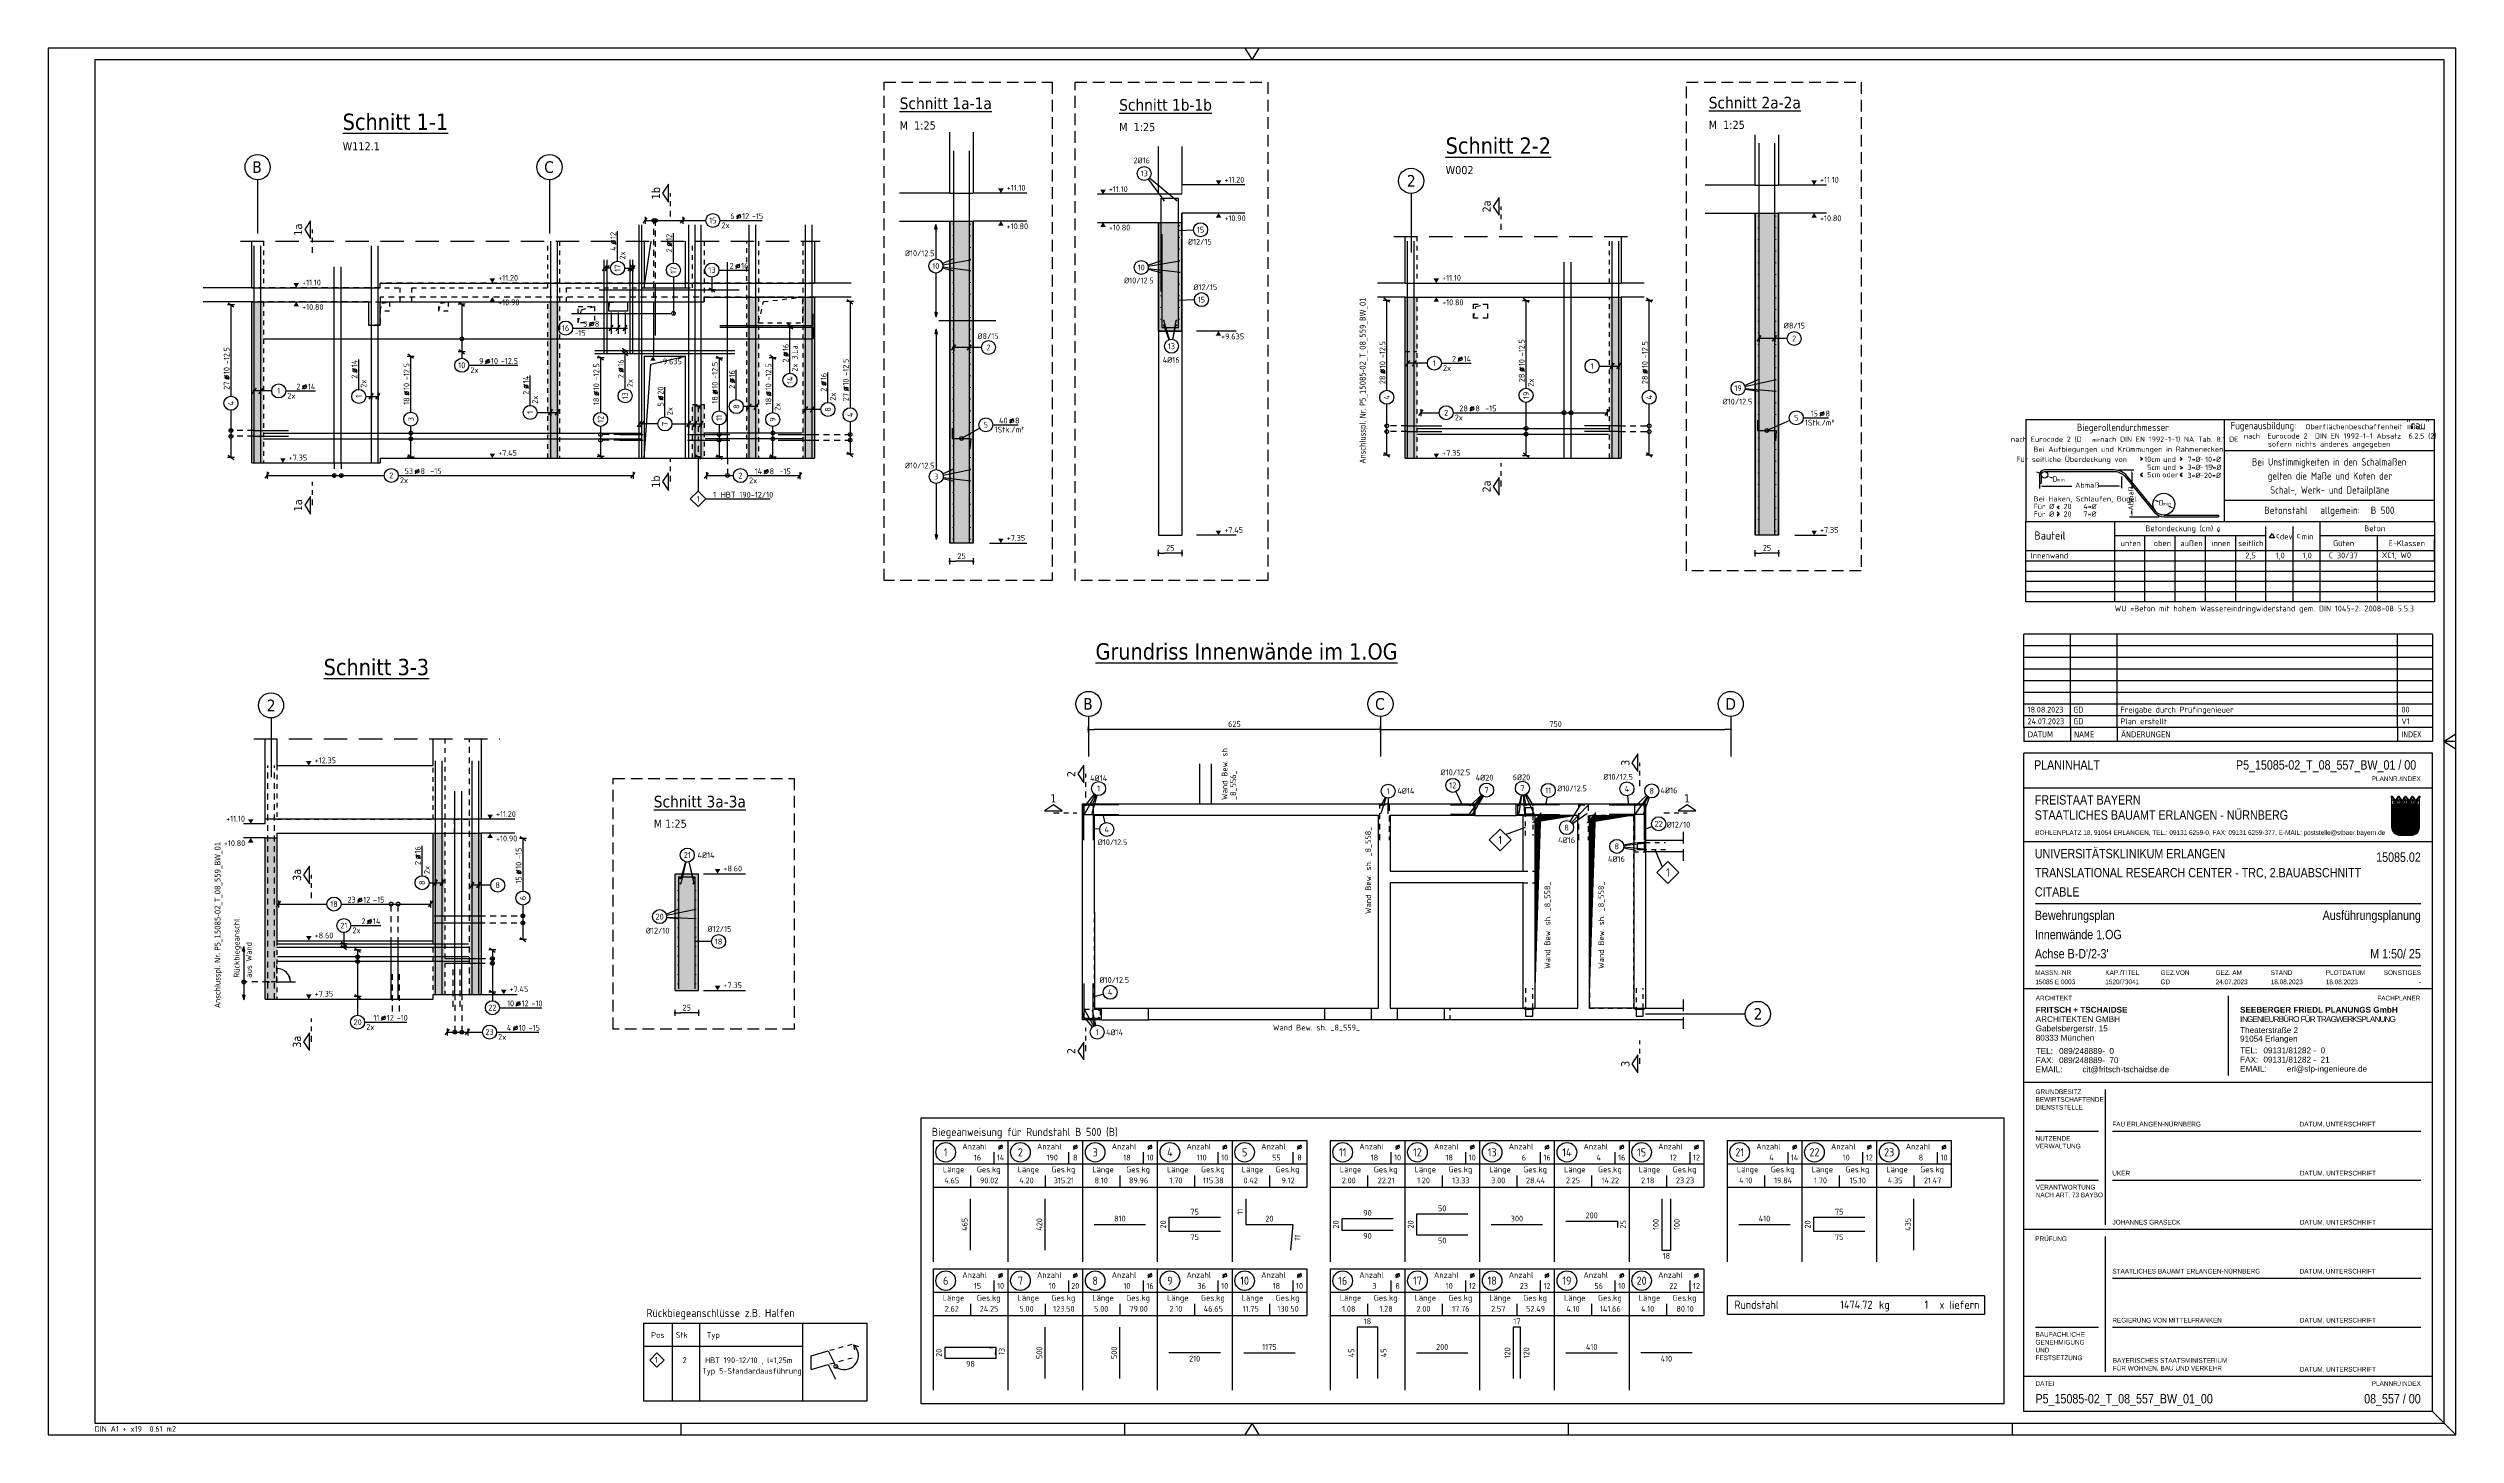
# Model space of a CAD drawing. Extents: x -17.6 to 69.1, y 0 to 29.7.
# Drawn here: x 0 to 51.5, y 0 to 29.7 of the extents above; entities that cross this region are included whole.
import ezdxf
from ezdxf.enums import TextEntityAlignment as Align

# ---------------------------------------------------------------- set-up
doc = ezdxf.new("R2010")
doc.units = 0
doc.header["$LTSCALE"] = 0.5
for name, pattern in [('AUSGEZOGEN', [1000.01, 1000, 0.01]), ('DASHDOTSMALL', [1.05, 0.5, -0.25, 0.05, -0.25]), ('DASHED', [0.75, 0.5, -0.25]), ('DASHEDX2', [1.5, 1, -0.5]), ('DOT', [0.175, 0.05, -0.125]), ('HIDDEN', [0.375, 0.25, -0.125]), ('HIDDEN2', [0.187, 0.125, -0.062]), ('HIDDEN4', [0.12, 0.02, -0.1]), ('PUNKT', [0.175, 0.05, -0.125]), ('STRICHLINIE', [0.75, 0.5, -0.25]), ('STRICHPUNKT2', [0.55, 0.25, -0.125, 0.05, -0.125]), ('VERDECKT', [0.375, 0.25, -0.125])]:
    doc.linetypes.add(name, pattern=pattern)
for name, color, linetype in [('1.OG', 7, 'Continuous'), ('40 A Plankopf Text F+T', 7, 'Continuous'), ('ACHSEN', 7, 'Continuous'), ('AFU', 7, 'Continuous'), ('BET-ANS', 7, 'Continuous'), ('BETON', 7, 'Continuous'), ('DETAIL', 7, 'Continuous'), ('DRUEBER', 7, 'Continuous'), ('grau_dunkel', 7, 'Continuous'), ('grau_mittel', 7, 'Continuous'), ('HBT', 7, 'Continuous'), ('HILFE', 7, 'Continuous'), ('koten', 7, 'Continuous'), ('MASSE', 7, 'Continuous'), ('OBJEKT', 7, 'Continuous'), ('RAHMEN', 7, 'Continuous'), ('RND', 7, 'Continuous'), ('RND-1', 7, 'Continuous'), ('RND_BILD', 7, 'Continuous'), ('SCHATTEN', 15, 'Continuous'), ('SCHNITTE', 7, 'Continuous'), ('SFP_Achsen', 7, 'Continuous'), ('STAHL', 7, 'Continuous'), ('STEMPEL', 7, 'Continuous'), ('TEXT', 7, 'Continuous'), ('VERDECKT', 7, 'Continuous'), ('WBZ', 7, 'Continuous')]:
    doc.layers.add(name, color=color, linetype=linetype)
doc.layers.add('NOPLOT', color=7, linetype='Continuous', plot=False)
doc.styles.add('ERSTELLTER_STIL_3', font='arial.ttf')
doc.styles.add('ERSTELLTER_STIL_4', font='arialbd.ttf')
doc.styles.add('helv', font='tahoma.ttf')
doc.styles.add('liste', font='isocp-e.shx')
doc.styles.add('plankopf_ArialN', font='ARIALN.TTF')
doc.styles.add('txt', font='isocp.shx')
doc.linetypes.add('AFU_50K', pattern='A,0.15,["/",Standard,S=0.2,R=0,X=-0.01,Y=-0.1],0.07,["/",Standard,S=0.2,R=0,X=-0.01,Y=-0.1],0.15', length=0.37)
doc.linetypes.add('AFU_50L', pattern='A,0.75,["/",Standard,S=0.2,R=0,X=-0.01,Y=-0.1],0.07,["/",Standard,S=0.2,R=0,X=-0.01,Y=-0.1],0.75', length=1.57)
doc.linetypes.add('AFU_50M', pattern='A,0.45,["/",Standard,S=0.2,R=0,X=-0.01,Y=-0.1],0.07,["/",Standard,S=0.2,R=0,X=-0.01,Y=-0.1],0.45', length=0.97)
doc.dimstyles.new('DOT_I', dxfattribs={"dimscale": 0.5, "dimtxt": 0.25, "dimasz": 0.25, "dimexe": 0.1, "dimexo": 0.3, "dimgap": 0.1, "dimtad": 1, "dimdec": 3, "dimzin": 3, "dimtxsty": 'txt', "dimblk": 'DOT', "dimblk1": 'DOT', "dimblk2": 'DOT', "dimsah": 1, "dimcen": 0.1, "dimse1": 1, "dimse2": 1, "dimazin": 0, "dimtfac": 1, "dimtdec": 4, "dimtix": 1, "dimtmove": 2, "dimatfit": 3, "dimfxl": 0, "dimtvp": 1, "dimtolj": 1, "dimtzin": 0, "dimarcsym": 0})
pattern_1 = [(0, (-322.07857, -163.97815), (8e-17, 0.254), [])]

# ---------------------------------------------------------------- blocks, each defined once
blk = doc.blocks.new('Bundeslandwappen')
at = {"lineweight": 9, "true_color": 0xffffff}
for points in [[(-5.8, 16.5), (-6, 16.5), (-6, 16.3), (-5.8, 16.3)], [(-5.1, 15.7), (-5.3, 15.7), (-5.3, 15.5), (-5.1, 15.5)], [(-3.5, 15.7), (-3.7, 15.7), (-3.7, 15.5), (-3.5, 15.5)], [(-2.8, 16.5), (-3, 16.5), (-3, 16.3), (-2.8, 16.3)], [(-2.2, 15.7), (-2.4, 15.7), (-2.4, 15.5), (-2.2, 15.5)], [(-0.6, 15.7), (-0.8, 15.7), (-0.8, 15.5), (-0.6, 15.5)], [(0.1, 16.5), (-0.1, 16.5), (-0.1, 16.3), (0.1, 16.3)], [(0.8, 15.7), (0.6, 15.7), (0.6, 15.5), (0.8, 15.5)], [(2.4, 15.7), (2.2, 15.7), (2.2, 15.5), (2.4, 15.5)], [(3, 16.5), (2.8, 16.5), (2.8, 16.3), (3, 16.3)], [(3.7, 15.7), (3.5, 15.7), (3.5, 15.5), (3.7, 15.5)], [(5.3, 15.7), (5.1, 15.7), (5.1, 15.5), (5.3, 15.5)], [(6, 16.5), (5.8, 16.5), (5.8, 16.3), (6, 16.3)]]:
    blk.add_hatch(color=7, dxfattribs=at).paths.add_polyline_path(points)
at = {"true_color": 0xffffff}
for points in [[(-5.3, 12.6), (-5.7, 12.6), (-5.7, 12.2), (-5.1, 12)], [(-1.4, 10.7), (-5.1, 12), (-3.6, 8.4), (0.1, 7.1)], [(0.9, 12.6), (-2.2, 12.6), (-1.4, 10.7), (2.2, 9.4)], [(4, 12.6), (1.7, 12.6), (4.4, 11.6)], [(5.7, 11.2), (4.4, 11.6), (5.7, 8.5)], [(-3.6, 8.4), (-5.7, 9.2), (-5.7, 6.2), (-2.1, 4.9)], [(-5.7, 6.1), (-5.7, 3.7, 0.041392), (-5.7, 3.1), (-4.2, 2.6)], [(-0.6, 1.3), (-4.2, 2.6), (-3.3, 0.4, 0.073774), (-2.3, 0.3), (-0.1, 0.3)], [(1.6, 3.6), (-2.1, 4.9), (-0.6, 1.3), (2.4, 0.3, 0.043654), (2.9, 0.4)], [(3.7, 5.8), (0.1, 7.1), (1.6, 3.6), (5.2, 2.3)], [(5.7, 8.1), (2.2, 9.4), (3.7, 5.8), (5.7, 5.1)]]:
    blk.add_hatch(color=7, dxfattribs=at).paths.add_polyline_path(points)
at = {"lineweight": 9}
h = blk.add_hatch(dxfattribs=at)
h.set_pattern_fill('ANSI31', color=256, scale=0.08, angle=315, style=0)
h.set_pattern_definition(pattern_1)
h.paths.add_polyline_path([(-5.1, 12), (-5.7, 12.2), (-5.7, 9.2), (-3.6, 8.4)])
h = blk.add_hatch(dxfattribs=at)
h.set_pattern_fill('ANSI31', color=256, scale=0.08, angle=315, style=0)
h.set_pattern_definition(pattern_1)
h.paths.add_polyline_path([(-2.2, 12.6), (-5.3, 12.6), (-5.1, 12), (-1.4, 10.7)])
h = blk.add_hatch(dxfattribs=at)
h.set_pattern_fill('ANSI31', color=256, scale=0.08, angle=315, style=0)
h.set_pattern_definition(pattern_1)
h.paths.add_polyline_path([(2.2, 9.4), (-1.4, 10.7), (0.1, 7.1), (3.7, 5.8)])
h = blk.add_hatch(dxfattribs=at)
h.set_pattern_fill('ANSI31', color=256, scale=0.08, angle=315, style=0)
h.set_pattern_definition(pattern_1)
h.paths.add_polyline_path([(4.4, 11.6), (1.7, 12.6), (0.9, 12.6), (2.2, 9.4), (5.7, 8.1), (5.7, 8.5)])
h = blk.add_hatch(dxfattribs=at)
h.set_pattern_fill('ANSI31', color=256, scale=0.08, angle=315, style=0)
h.set_pattern_definition(pattern_1)
h.paths.add_polyline_path([(5.7, 12.6), (4, 12.6), (4.4, 11.6), (5.7, 11.2)])
h = blk.add_hatch(dxfattribs=at)
h.set_pattern_fill('ANSI31', color=256, scale=0.08, angle=315, style=0)
h.set_pattern_definition(pattern_1)
h.paths.add_polyline_path([(-2.1, 4.9), (-5.7, 6.2), (-5.7, 6.1), (-4.2, 2.6), (-0.6, 1.3)])
h = blk.add_hatch(dxfattribs=at)
h.set_pattern_fill('ANSI31', color=256, scale=0.08, angle=315, style=0)
h.set_pattern_definition(pattern_1)
h.paths.add_polyline_path([(-4.2, 2.6), (-5.7, 3.1, 0.285055), (-3.3, 0.4)])
h = blk.add_hatch(dxfattribs=at)
h.set_pattern_fill('ANSI31', color=256, scale=0.08, angle=315, style=0)
h.set_pattern_definition(pattern_1)
h.paths.add_polyline_path([(0.1, 7.1), (-3.6, 8.4), (-2.1, 4.9), (1.6, 3.6)])
h = blk.add_hatch(dxfattribs=at)
h.set_pattern_fill('ANSI31', color=256, scale=0.08, angle=315, style=0)
h.set_pattern_definition(pattern_1)
h.paths.add_polyline_path([(-0.6, 1.3), (-0.1, 0.3), (2.3, 0.3, 0.004354), (2.4, 0.3)])
h = blk.add_hatch(dxfattribs=at)
h.set_pattern_fill('ANSI31', color=256, scale=0.08, angle=315, style=0)
h.set_pattern_definition(pattern_1)
h.paths.add_polyline_path([(5.3, 2.1), (5.2, 2.3), (1.6, 3.6), (2.9, 0.4, 0.22704)])
h = blk.add_hatch(dxfattribs=at)
h.set_pattern_fill('ANSI31', color=256, scale=0.08, angle=315, style=0)
h.set_pattern_definition(pattern_1)
h.paths.add_polyline_path([(5.7, 5.1), (3.7, 5.8), (5.2, 2.3), (5.4, 2.2, 0.111178), (5.7, 3.7)])
for p, q in [((-6, 16.1), (-6, 3.7)), ((-6, 13.3), (6, 13.3)), ((-6, 12.9), (6, 12.9)), ((-5.7, 12.6), (-5.7, 3.7)), ((-5.7, 12.6), (5.7, 12.6)), ((-5.7, 12.2), (5.7, 8.1)), ((-5.6, 16.6), (-5.6, 16.7)), ((-5.6, 15), (-5.6, 15.2)), ((-5.3, 15.2), (-5.3, 15)), ((-4.7, 14.5), (-5.3, 14.5)), ((-5.3, 12.6), (-0.1, 0.3)), ((-4.1, 14.5), (-3.5, 14.5)), ((-3.5, 15.2), (-3.5, 15)), ((-3.4, 13.9), (-2.9, 14.2)), ((-2.9, 13.6), (-3.4, 13.9)), ((-3.2, 16.6), (-3.2, 16.7)), ((-3.2, 15), (-3.2, 15.2)), ((-2.9, 15.6), (-2.9, 14.5)), ((-2.9, 14.2), (-2.5, 13.9)), ((-2.5, 13.9), (-2.9, 13.6)), ((-2.7, 16.6), (-2.7, 16.7)), ((-2.7, 15), (-2.7, 15.2)), ((-2.4, 15.2), (-2.4, 15)), ((-1.7, 14.5), (-2.3, 14.5)), ((-2.2, 12.6), (2.9, 0.4)), ((-1.2, 14.5), (-0.6, 14.5)), ((-0.5, 15.2), (-0.5, 15)), ((0, 14.2), (-0.4, 13.9)), ((-0.4, 13.9), (0, 13.6)), ((-0.3, 16.6), (-0.2, 16.7)), ((-0.2, 15), (-0.2, 15.2)), ((0, 15.6), (0, 14.5)), ((0.4, 13.9), (0, 14.2)), ((0, 13.6), (0.4, 13.9)), ((0.3, 16.6), (0.2, 16.7)), ((0.2, 15), (0.2, 15.2)), ((0.5, 15.2), (0.5, 15)), ((1.2, 14.5), (0.6, 14.5)), ((0.9, 12.6), (5.3, 2.1)), ((1.7, 14.5), (2.3, 14.5)), ((1.7, 12.6), (5.7, 11.2)), ((2.4, 15.2), (2.4, 15)), ((2.9, 14.2), (2.5, 13.9)), ((2.5, 13.9), (2.9, 13.6)), ((2.7, 16.6), (2.7, 16.7)), ((2.7, 15), (2.7, 15.2)), ((2.9, 15.6), (2.9, 14.5)), ((3.4, 13.9), (2.9, 14.2)), ((2.9, 13.6), (3.4, 13.9)), ((3.2, 16.6), (3.2, 16.7)), ((3.2, 15), (3.2, 15.2)), ((3.5, 15.2), (3.5, 15)), ((4.1, 14.5), (3.5, 14.5)), ((4, 12.6), (5.7, 8.5)), ((4.7, 14.5), (5.3, 14.5)), ((5.3, 15.2), (5.3, 15)), ((5.6, 16.6), (5.6, 16.7)), ((5.6, 15), (5.6, 15.2)), ((5.7, 3.7), (5.7, 12.6)), ((6, 3.7), (6, 16.1)), ((-5.7, 9.2), (5.7, 5.1)), ((-5.7, 6.2), (5.4, 2.2)), ((-5.7, 6.1), (-3.3, 0.4)), ((-5.7, 3.1), (2.4, 0.3)), ((-2.3, 0.3), (2.3, 0.3)), ((-2.3, 0), (2.3, 0))]:
    blk.add_line(p, q, dxfattribs=at)
for points in [[(-5.8, 16.3), (-6, 16.3), (-6, 16.5), (-5.8, 16.5)], [(-5.1, 15.5), (-5.3, 15.5), (-5.3, 15.7), (-5.1, 15.7)], [(-4.1, 13.7), (-4.8, 13.7), (-4.8, 14.1), (-4.1, 14.1)], [(-3.7, 15.5), (-3.5, 15.5), (-3.5, 15.7), (-3.7, 15.7)], [(-2.8, 16.3), (-3, 16.3), (-3, 16.5), (-2.8, 16.5)], [(-2.2, 15.5), (-2.4, 15.5), (-2.4, 15.7), (-2.2, 15.7)], [(-1.8, 13.7), (-1, 13.7), (-1, 14.1), (-1.8, 14.1)], [(-0.8, 15.5), (-0.6, 15.5), (-0.6, 15.7), (-0.8, 15.7)], [(0.1, 16.3), (-0.1, 16.3), (-0.1, 16.5), (0.1, 16.5)], [(0.8, 15.5), (0.6, 15.5), (0.6, 15.7), (0.8, 15.7)], [(1.8, 13.7), (1, 13.7), (1, 14.1), (1.8, 14.1)], [(2.2, 15.5), (2.4, 15.5), (2.4, 15.7), (2.2, 15.7)], [(3, 16.3), (2.8, 16.3), (2.8, 16.5), (3, 16.5)], [(3.7, 15.5), (3.5, 15.5), (3.5, 15.7), (3.7, 15.7)], [(4.1, 13.7), (4.8, 13.7), (4.8, 14.1), (4.1, 14.1)], [(5.1, 15.5), (5.3, 15.5), (5.3, 15.7), (5.1, 15.7)], [(5.8, 16.3), (6, 16.3), (6, 16.5), (5.8, 16.5)]]:
    blk.add_lwpolyline(points, close=True, dxfattribs=at)
for centre in [(-5.3, 13.9), (-3.7, 13.9), (-2.2, 13.9), (-0.7, 13.9), (0.7, 13.9), (2.2, 13.9), (3.7, 13.9), (5.3, 13.9)]:
    blk.add_circle(centre, 0.123, dxfattribs=at)
for centre, radius, start, end in [((-5.9, 16.5), 0.362, 44.6681, 253.1183), ((-5.7, 16.7), 0.05, 6.6615, 44.6681), ((-5.6, 16.6), 0.05, 186.6615, 265.6209), ((-5.6, 16.3), 0.281, 346.0232, 85.6209), ((-5.4, 16), 0.179, 74.7883, 15.1356), ((-5.5, 15.2), 0.157, 3.2756, 179.5521), ((-5.2, 15), 0.453, 182.8328, 261.3043), ((-5.4, 16.2), 0.05, 254.7883, 346.0232), ((-5.2, 16), 0.05, 93.0633, 195.1356), ((-5.3, 15.2), 0.191, 249.6358, 3.0857), ((-5.2, 15.9), 0.224, 350.9542, 93.0633), ((-5, 15.2), 0.05, 82.9467, 183.0857), ((-5, 15.5), 0.249, 262.9467, 77.8855), ((-4.9, 15.8), 0.05, 170.9542, 257.8855), ((-4.6, 14.9), 0.224, 71.4, 0), ((-4.7, 14.9), 0.312, 275.9649, 353.9773), ((-4.4, 15.2), 0.208, 317.0775, 222.9225), ((-4.2, 14.9), 0.224, 180, 108.6), ((-4.1, 14.9), 0.312, 186.0227, 264.0351), ((-3.8, 15.5), 0.249, 102.1145, 277.0533), ((-3.9, 15.8), 0.05, 282.1145, 9.0458), ((-3.6, 15.9), 0.224, 86.9367, 189.0458), ((-3.8, 15.2), 0.05, 356.9143, 97.0533), ((-3.5, 15.2), 0.191, 176.9143, 290.3642), ((-3.4, 16), 0.179, 164.8644, 105.2117), ((-3.6, 16), 0.05, 344.8644, 86.9367), ((-3.2, 16.3), 0.281, 94.3791, 193.9768), ((-3.4, 16.2), 0.05, 193.9768, 285.2117), ((-3.3, 15.2), 0.157, 0.4479, 176.7244), ((-3.6, 15), 0.453, 278.6957, 357.1672), ((-2.9, 16.6), 0.264, 24.0166, 155.3409), ((-3.1, 16.7), 0.05, 155.2288, 173.3385), ((-3.2, 16.6), 0.05, 274.3791, 353.3385), ((-2.7, 16.7), 0.05, 6.6615, 24.0166), ((-2.6, 16.6), 0.05, 186.6615, 265.6209), ((-2.5, 16), 0.179, 74.7883, 15.1356), ((-2.6, 15.2), 0.157, 3.2756, 179.5521), ((-2.3, 15), 0.453, 182.8328, 261.3043), ((-2.7, 16.3), 0.281, 346.0232, 85.6209), ((-2.4, 16.2), 0.05, 254.7883, 346.0232), ((-2.3, 15.2), 0.191, 249.6358, 3.0857), ((-2.3, 15.9), 0.224, 350.9542, 93.0633), ((-2.3, 16), 0.05, 93.0633, 195.1356), ((-2.1, 15.5), 0.249, 262.9467, 77.8855), ((-2.1, 15.2), 0.05, 82.9467, 183.0857), ((-2, 15.8), 0.05, 170.9542, 257.8855), ((-1.7, 14.9), 0.224, 71.4, 0), ((-1.5, 15.2), 0.208, 317.0775, 222.9225), ((-1.8, 14.9), 0.312, 275.9649, 353.9773), ((-1.2, 14.9), 0.224, 180, 108.6), ((-1.2, 14.9), 0.312, 186.0227, 264.0351), ((-0.9, 15.5), 0.249, 102.1145, 277.0533), ((-0.7, 15.9), 0.224, 86.9367, 189.0458), ((-0.9, 15.8), 0.05, 282.1145, 9.0458), ((-0.8, 15.2), 0.05, 356.9143, 97.0533), ((-0.6, 15.2), 0.191, 176.9143, 290.3642), ((-0.7, 16), 0.05, 344.8644, 86.9367), ((-0.3, 16.3), 0.281, 94.3791, 193.9768), ((-0.4, 16), 0.179, 164.8644, 105.2117), ((-0.5, 16.2), 0.05, 193.9768, 285.2117), ((-0.7, 15), 0.453, 278.6957, 357.1672), ((-0.4, 15.2), 0.157, 0.4479, 176.7244), ((-0.3, 16.6), 0.05, 274.3791, 353.3385), ((0, 16.6), 0.264, 24.0166, 155.3409), ((-0.2, 16.7), 0.05, 155.2288, 173.3385), ((0.2, 16.7), 0.05, 6.6615, 24.0166), ((0.4, 15.2), 0.157, 3.2756, 179.5521), ((0.7, 15), 0.453, 182.8328, 261.3043), ((0.3, 16.6), 0.05, 186.6615, 265.6209), ((0.3, 16.3), 0.281, 346.0232, 85.6209), ((0.4, 16), 0.179, 74.7883, 15.1356), ((0.5, 16.2), 0.05, 254.7883, 346.0232), ((0.6, 15.2), 0.191, 249.6358, 3.0857), ((0.7, 16), 0.05, 93.0633, 195.1356), ((0.7, 15.9), 0.224, 350.9542, 93.0633), ((0.8, 15.2), 0.05, 82.9467, 183.0857), ((0.9, 15.5), 0.249, 262.9467, 77.8855), ((0.9, 15.8), 0.05, 170.9542, 257.8855), ((1.2, 14.9), 0.224, 71.4, 0), ((1.2, 14.9), 0.312, 275.9649, 353.9773), ((1.5, 15.2), 0.208, 317.0775, 222.9225), ((1.7, 14.9), 0.224, 180, 108.6), ((1.8, 14.9), 0.312, 186.0227, 264.0351), ((2.1, 15.5), 0.249, 102.1145, 277.0533), ((2.3, 15.9), 0.224, 86.9367, 189.0458), ((2, 15.8), 0.05, 282.1145, 9.0458), ((2.1, 15.2), 0.05, 356.9143, 97.0533), ((2.3, 15.2), 0.191, 176.9143, 290.3642), ((2.5, 16), 0.179, 164.8644, 105.2117), ((2.3, 16), 0.05, 344.8644, 86.9367), ((2.3, 15), 0.453, 278.6957, 357.1672), ((2.7, 16.3), 0.281, 94.3791, 193.9768), ((2.4, 16.2), 0.05, 193.9768, 285.2117), ((2.6, 15.2), 0.157, 0.4479, 176.7244), ((2.6, 16.6), 0.05, 274.3791, 353.3385), ((2.9, 16.6), 0.264, 24.0166, 155.3409), ((2.7, 16.7), 0.05, 155.2288, 173.3385), ((3.1, 16.7), 0.05, 6.6615, 24.0166), ((3.2, 16.6), 0.05, 186.6615, 265.6209), ((3.2, 16.3), 0.281, 346.0232, 85.6209), ((3.4, 16), 0.179, 74.7883, 15.1356), ((3.3, 15.2), 0.157, 3.2756, 179.5521), ((3.6, 15), 0.453, 182.8328, 261.3043), ((3.4, 16.2), 0.05, 254.7883, 346.0232), ((3.6, 16), 0.05, 93.0633, 195.1356), ((3.5, 15.2), 0.191, 249.6358, 3.0857), ((3.6, 15.9), 0.224, 350.9542, 93.0633), ((3.8, 15.2), 0.05, 82.9467, 183.0857), ((3.8, 15.5), 0.249, 262.9467, 77.8855), ((3.9, 15.8), 0.05, 170.9542, 257.8855), ((4.2, 14.9), 0.224, 71.4, 0), ((4.1, 14.9), 0.312, 275.9649, 353.9773), ((4.4, 15.2), 0.208, 317.0775, 222.9225), ((4.6, 14.9), 0.224, 180, 108.6), ((4.7, 14.9), 0.312, 186.0227, 264.0351), ((5, 15.5), 0.249, 102.1145, 277.0533), ((4.9, 15.8), 0.05, 282.1145, 9.0458), ((5.2, 15.9), 0.224, 86.9367, 189.0458), ((5, 15.2), 0.05, 356.9143, 97.0533), ((5.3, 15.2), 0.191, 176.9143, 290.3642), ((5.4, 16), 0.179, 164.8644, 105.2117), ((5.2, 16), 0.05, 344.8644, 86.9367), ((5.6, 16.3), 0.281, 94.3791, 193.9768), ((5.4, 16.2), 0.05, 193.9768, 285.2117), ((5.5, 15.2), 0.157, 0.4479, 176.7244), ((5.2, 15), 0.453, 278.6957, 357.1672), ((5.9, 16.5), 0.362, 286.8817, 135.3319), ((5.7, 16.7), 0.05, 135.3319, 173.3385), ((5.6, 16.6), 0.05, 274.3791, 353.3385), ((-2.3, 3.7), 3.7, 180, 270), ((-2.3, 3.7), 3.4, 180, 270), ((2.3, 3.7), 3.7, 270, 0), ((2.3, 3.7), 3.4, 270, 0)]:
    blk.add_arc(centre, radius, start, end, dxfattribs=at)
blk = doc.blocks.new('Plankopf_PU')
for p, q in [((-18.5, 25.4), (-18.5, 27.7)), ((-1, 27.7), (-18.5, 27.7)), ((-1, 27.7), (-18.5, 27.7)), ((-1, 25.4), (-1, 27.7)), ((-1, 25.4), (-18.5, 25.4)), ((-1, 25.4), (-18.5, 25.4)), ((-18.5, 19.1), (-18.5, 25.4)), ((-1, 19.1), (-1, 25.4)), ((-1.5, 22.75), (-18, 22.75)), ((-18, 20.1), (-1.5, 20.1)), ((-18.5, 15.1), (-18.5, 19.1)), ((-1, 19.1), (-18.5, 19.1)), ((-9.75, 18.8), (-9.75, 15.4)), ((-1, 15.1), (-1, 19.1)), ((-1, 15.1), (-18.5, 15.1)), ((-1, 15.1), (-18.5, 15.1)), ((-18.5, 8.8), (-18.5, 15.1)), ((-15, 9), (-15, 14.8)), ((-1, 8.8), (-1, 15.1)), ((-15.3, 13), (-18, 13)), ((-1.5, 13), (-14.7, 13)), ((-15.3, 10.9), (-18, 10.9)), ((-1.5, 10.9), (-14.7, 10.9)), ((-18.5, 2.5), (-18.5, 8.8)), ((-1, 8.8), (-18.5, 8.8)), ((-15, 2.7), (-15, 8.5)), ((-1, 2.5), (-1, 8.8)), ((-1.5, 6.7), (-14.7, 6.7)), ((-15.3, 4.6), (-18, 4.6)), ((-1.5, 4.6), (-14.7, 4.6)), ((-1, 2.5), (-18.5, 2.5)), ((-18.5, 1), (-18.5, 2.5)), ((-1, 2.5), (-18.5, 2.5)), ((-1, 1), (-1, 2.5)), ((-1, 1), (-18.5, 1))]:
    blk.add_line(p, q)
at = {"xscale": 0.1, "yscale": 0.1, "zscale": 0.1}
blk.add_blockref('Bundeslandwappen', (-2.15, 25.67), dxfattribs=at)
at = {"linetype": 'AUSGEZOGEN', "lineweight": 35, "style": 'plankopf_ArialN'}
blk.add_text('STAATLICHES BAUAMT ERLANGEN - NÜRNBERG', height=0.4, dxfattribs=at).set_placement((-18.03, 26.55), align=Align.MIDDLE_LEFT)
for s, height, p in [('FREISTAAT BAYERN', 0.4, (-18.03, 27.4)), ('PRÜFUNG', 0.2, (-18.01, 8.5))]:
    blk.add_text(s, height=height, dxfattribs=at).set_placement(p, align=Align.TOP_LEFT)
at = {"style": 'plankopf_ArialN'}
for s, p in [('BOHLENPLATZ 18, 91054 ERLANGEN, TEL.: 09131 6259-0, FAX: 09131 6259-377, E-MAIL: poststelle@stbaer.bayern.de', (-18.01, 25.7)), ('MASSN.-NR', (-18.01, 19.7)), ('KAP./TITEL', (-15.01, 19.7)), ('GEZ.VON', (-12.64, 19.7)), ('GEZ. AM', (-10.29, 19.7)), ('STAND', (-7.93, 19.7)), ('PLOTDATUM', (-5.57, 19.7)), ('FAU ERLANGEN-NÜRNBERG', (-14.71, 13.21)), ('DATUM, UNTERSCHRIFT', (-6.69, 13.21)), ('UKER', (-14.71, 11.11)), ('DATUM, UNTERSCHRIFT', (-6.68, 11.11)), ('JOHANNES GRASECK', (-14.7, 9.01)), ('DATUM, UNTERSCHRIFT', (-6.68, 9.01)), ('STAATLICHES BAUAMT ERLANGEN-NÜRNBERG', (-14.71, 6.91)), ('DATUM, UNTERSCHRIFT', (-6.69, 6.91)), ('REGIERUNG VON MITTELFRANKEN', (-14.71, 4.81)), ('DATUM, UNTERSCHRIFT', (-6.68, 4.81)), ('DATEI', (-18, 2.1)), ('DATUM, UNTERSCHRIFT', (-6.68, 2.71))]:
    blk.add_text(s, height=0.2, dxfattribs=at).set_placement(p)
for s, p in [('SONSTIGES', (-1.49, 19.7)), ('PLANNR./INDEX', (-1.5, 2.1))]:
    blk.add_text(s, height=0.2, dxfattribs=at).set_placement(p, align=Align.RIGHT)
at = {"linetype": 'AUSGEZOGEN', "lineweight": 35, "style": 'plankopf_ArialN'}
blk.add_text('ARCHITEKT', height=0.2, dxfattribs=at).set_placement((-17.99, 18.61))
blk.add_text('FACHPLANER', height=0.2, dxfattribs=at).set_placement((-1.52, 18.61), align=Align.RIGHT)
at = {"insert": (-5.57, 19.3), "char_height": 0.2, "attachment_point": 7, "style": 'plankopf_ArialN'}
blk.add_mtext('18.08.2023', dxfattribs=at)
at = {"char_height": 0.2, "attachment_point": 1, "style": 'plankopf_ArialN'}
for s, insert, width in [('GRUNDBESITZ\\PBEWIRTSCHAFTENDE DIENSTSTELLE', (-18, 14.8), 2.5), ('NUTZENDE^JVERWALTUNG', (-18, 12.8), 2.6984), ('VERANTWORTUNG  NACH ART. 73 BAYBO', (-17.99, 10.71), 2.6877), ('BAUFACHLICHE GENEHMIGUNG UND FESTSETZUNG', (-18, 4.4), 2.2311), ('BAYERISCHES STAATSMINISTERIUM ^JFÜR WOHNEN, BAU UND VERKEHR', (-14.69, 3.29), 9.2941)]:
    blk.add_mtext(s, dxfattribs=dict(at, insert=insert, width=width))
at = {"style": 'plankopf_ArialN'}
for tag, p in [('PROJEKTBEZEICHNUNGZ1', (-18.03, 24.58)), ('PROJEKTBEZEICHNUNGZ2', (-18.03, 23.76)), ('PROJEKTBEZEICHNUNGZ3', (-18.03, 22.94))]:
    blk.add_attdef(tag, text='', height=0.4, dxfattribs=at).set_placement(p, align=Align.BOTTOM_LEFT)
for tag, p in [('GEB.-NR', (-1.5, 24.95)), ('0.000X', (-1.51, 1.75))]:
    blk.add_attdef(tag, text='', height=0.4, dxfattribs=at).set_placement(p, align=Align.TOP_RIGHT)
for tag, p, height in [('PLANINHALTZ1', (-18.03, 22.06), 0.4), ('PLANINHALTZ2', (-18.03, 21.23), 0.4), ('PLANINHALTZ3', (-18.03, 20.41), 0.4), ('MASSN.-NR', (-18.01, 19.3), 0.2), ('KAPITEL/TITEL', (-15.01, 19.3), 0.2), ('GEZ_VON', (-12.64, 19.3), 0.2), ('GEZ_AM', (-10.29, 19.3), 0.2), ('STAND', (-7.93, 19.3), 0.2)]:
    blk.add_attdef(tag, p, '', height=height, dxfattribs=at)
for tag, height, p in [('PLANUNGSPHASE', 0.4, (-1.5, 22.06)), ('PROJEKTKATEGORIE', 0.4, (-1.5, 21.23)), ('MAßSTAB', 0.4, (-1.5, 20.41)), ('SONSTIGES', 0.2, (-1.5, 19.3))]:
    blk.add_attdef(tag, text='', height=height, dxfattribs=at).set_placement(p, align=Align.RIGHT)
at = {"layer": '40 A Plankopf Text F+T', "color": 7, "linetype": 'Continuous', "lineweight": 13, "char_height": 0.25, "attachment_point": 7}
for s, insert, style in [('\\A1;ARCHITEKTEN GMBH', (-17.99, 17.68), 'ERSTELLTER_STIL_3'), ('\\A1;Gabelsbergerstr. 15', (-17.99, 17.21), 'ERSTELLTER_STIL_3'), ('\\A1;FRITSCH + TSCHAIDSE ', (-17.99, 18.08), 'ERSTELLTER_STIL_4'), ('\\A1;SEEBERGER FRIEDL PLANUNGS GmbH', (-9.24, 18.08), 'ERSTELLTER_STIL_4'), ('\\A1;{\\T0.8;INGENIEURBÜRO FÜR TRAGWERKSPLANUNG}', (-9.24, 17.68), 'ERSTELLTER_STIL_3'), ('\\A1;80333 München', (-17.99, 16.88), 'ERSTELLTER_STIL_3'), ('\\A1;Theaterstraße 2', (-9.24, 17.21), 'ERSTELLTER_STIL_3'), ('\\A1;91054 Erlangen', (-9.24, 16.77), 'ERSTELLTER_STIL_3')]:
    blk.add_mtext(s, dxfattribs=dict(at, insert=insert, style=style))
at = {"layer": '40 A Plankopf Text F+T', "color": 7, "linetype": 'Continuous', "lineweight": 13, "char_height": 0.25, "attachment_point": 7, "line_spacing_factor": 0.945293, "style": 'ERSTELLTER_STIL_3'}
for s, insert in [('\\A1;TEL: ^I089/248889-  0\\PFAX: ^I089/248889-  70\\PEMAIL: ^Icit@fritsch-tschaidse.de', (-17.99, 15.48)), ('\\A1;TEL: ^I09131/81282 -  0\\PFAX: ^I09131/81282 -  21\\PEMAIL: ^Ierl@sfp-ingenieure.de', (-9.24, 15.48))]:
    blk.add_mtext(s, dxfattribs=dict(at, insert=insert))
blk = doc.blocks.new('Plankopf-ER')
at = {"layer": 'RAHMEN', "color": 7, "linetype": 'Continuous'}
for p, q in [((-0.5, 4.6), (-18, 4.6)), ((-18, 4.1), (-18, 4.6)), ((-16, 4.1), (-16, 4.6)), ((-14, 4.1), (-14, 4.6)), ((-2, 4.1), (-2, 4.6)), ((-0.5, 4.6), (-0.5, 4.1)), ((-0.5, 4.1), (-18, 4.1)), ((-18, 3.6), (-18, 4.1)), ((-0.5, 3.6), (-18, 3.6)), ((-18, 3.1), (-18, 3.6)), ((-0.5, 3.1), (-18, 3.1)), ((-18, 2.6), (-18, 3.1)), ((-16, 3.6), (-16, 4.1)), ((-16, 3.1), (-16, 3.6)), ((-16, 2.6), (-16, 3.1)), ((-14, 3.6), (-14, 4.1)), ((-14, 3.1), (-14, 3.6)), ((-14, 2.6), (-14, 3.1)), ((-2, 3.6), (-2, 4.1)), ((-2, 3.1), (-2, 3.6)), ((-2, 2.6), (-2, 3.1)), ((-0.5, 4.1), (-0.5, 3.6)), ((-0.5, 3.6), (-0.5, 3.1)), ((-0.5, 3.1), (-0.5, 2.6)), ((-0.5, 2.6), (-18, 2.6)), ((-18, 2.1), (-18, 2.6)), ((-0.5, 2.1), (-18, 2.1)), ((-18, 1.6), (-18, 2.1)), ((-16, 2.1), (-16, 2.6)), ((-16, 1.6), (-16, 2.1)), ((-14, 2.1), (-14, 2.6)), ((-14, 1.6), (-14, 2.1)), ((-2, 2.1), (-2, 2.6)), ((-2, 1.6), (-2, 2.1)), ((-0.5, 2.6), (-0.5, 2.1)), ((-0.5, 2.1), (-0.5, 1.6)), ((-0.5, 1.6), (-18, 1.6)), ((-18, 1.1), (-18, 1.6)), ((-0.5, 1.1), (-18, 1.1)), ((-18, 0.6), (-18, 1.1)), ((-16, 1.1), (-16, 1.6)), ((-16, 0.6), (-16, 1.1)), ((-14, 1.1), (-14, 1.6)), ((-14, 0.6), (-14, 1.1)), ((-2, 1.1), (-2, 1.6)), ((-2, 0.6), (-2, 1.1)), ((-0.5, 1.6), (-0.5, 1.1)), ((-0.5, 1.1), (-0.5, 0.6)), ((-0.5, 0.6), (-18, 0.6)), ((-18, 0.6), (-18, 0)), ((-0.5, 0), (-18, 0)), ((-16, 0.6), (-16, 0)), ((-14, 0.6), (-14, 0)), ((-2, 0.6), (-2, 0)), ((-0.5, 0.6), (-0.5, 0))]:
    blk.add_line(p, q, dxfattribs=at)
at = {"layer": 'RAHMEN', "color": 7, "linetype": 'Continuous', "style": 'txt'}
for tag, p in [('INDEX-D8', (-17.84, 4.24)), ('INDEX-N8', (-15.88, 4.24)), ('INDEX-X8', (-13.86, 4.24)), ('INDEX8', (-1.83, 4.24)), ('INDEX-D7', (-17.84, 3.74)), ('INDEX-D6', (-17.84, 3.24)), ('INDEX-N7', (-15.88, 3.74)), ('INDEX-N6', (-15.88, 3.24)), ('INDEX-X7', (-13.86, 3.74)), ('INDEX-X6', (-13.86, 3.24)), ('INDEX7', (-1.83, 3.74)), ('INDEX6', (-1.83, 3.24)), ('INDEX-D5', (-17.84, 2.74)), ('INDEX-D4', (-17.84, 2.24)), ('INDEX-N5', (-15.88, 2.74)), ('INDEX-N4', (-15.88, 2.24)), ('INDEX-X5', (-13.86, 2.74)), ('INDEX-X4', (-13.86, 2.24)), ('INDEX5', (-1.83, 2.74)), ('INDEX4', (-1.83, 2.24)), ('INDEX-D3', (-17.84, 1.74)), ('INDEX-D2', (-17.84, 1.24)), ('INDEX-N3', (-15.88, 1.74)), ('INDEX-N2', (-15.88, 1.24)), ('INDEX-X3', (-13.86, 1.74)), ('INDEX-X2', (-13.86, 1.24)), ('INDEX3', (-1.83, 1.74)), ('INDEX2', (-1.83, 1.24)), ('INDEX-D1', (-17.84, 0.74)), ('INDEX-N1', (-15.88, 0.74)), ('INDEX-X1', (-13.86, 0.74)), ('INDEX1', (-1.83, 0.74))]:
    blk.add_attdef(tag, p, '', height=0.25, dxfattribs=at)
at = {"layer": 'STEMPEL', "color": 7, "linetype": 'Continuous', "style": 'helv'}
for s, p in [('DATUM', (-17.83, 0.18)), ('NAME', (-15.85, 0.18)), ('ÄNDERUNGEN', (-13.83, 0.18))]:
    blk.add_text(s, height=0.25, dxfattribs=at).set_placement(p)
at = {"layer": 'STEMPEL', "color": 7, "linetype": 'Continuous', "style": 'helv', "width": 0.8}
blk.add_text('INDEX', height=0.25, dxfattribs=at).set_placement((-1.83, 0.18))
blk = doc.blocks.new('SCHN-2')
at = {"layer": 'SCHNITTE', "color": 6, "linetype": 'Continuous'}
blk.add_lwpolyline([(0.38, 0.09), (0, 0.34), (-0.38, 0.09)], close=True, dxfattribs=at)
at = {"layer": 'SCHNITTE', "color": 1, "linetype": 'DASHDOTSMALL', "style": 'helv'}
blk.add_attdef('SCHN-2', text='', height=0.35, dxfattribs=at).set_placement((0, 0.45), align=Align.CENTER)
blk = doc.blocks.new('okrd_o')
at = {"layer": 'koten', "color": 7, "linetype": 'Continuous'}
blk.add_solid([(-0.12, 0.2), (0.12, 0.2), (0, 0)], dxfattribs=at)
at = {"layer": 'koten', "style": 'txt'}
blk.add_attdef('OKRD', (0.25, 0.1), '', height=0.25, dxfattribs=at)
blk = doc.blocks.new('okrd_u')
at = {"layer": 'koten', "color": 7, "linetype": 'Continuous'}
blk.add_solid([(-0.12, -0.2), (0.12, -0.2), (0, 0)], dxfattribs=at)
at = {"layer": 'koten', "style": 'txt'}
blk.add_attdef('OKRD', (0.25, -0.35), '', height=0.25, dxfattribs=at)
blk = doc.blocks.new('RND_LEI')
at = {"layer": 'RND', "color": 7, "linetype": 'Continuous'}
blk.add_line((1.02, 0.07), (1.19, 0.27), dxfattribs=at)
for centre, radius in [((0, 0), 0.3), ((1.11, 0.17), 0.075)]:
    blk.add_circle(centre, radius, dxfattribs=at)
at = {"layer": 'RND', "color": 7, "linetype": 'Continuous', "style": 'txt'}
blk.add_attdef('POSL', text='', height=0.25, dxfattribs=at).set_placement((0, 0), align=Align.MIDDLE)
blk.add_attdef('ANZ', text='', height=0.25, dxfattribs=at).set_placement((0.93, 0.06), align=Align.RIGHT)
for tag, p in [('DUM', (1.25, 0.06)), ('ABSTD', (1.67, 0.06)), ('POSTXT', (0.37, -0.33))]:
    blk.add_attdef(tag, p, '', height=0.25, dxfattribs=at)
blk = doc.blocks.new('lei_gre')
at = {"layer": 'RND', "color": 7, "linetype": 'Continuous'}
for p, q in [((-0.09, -0.12), (0.09, 0.12)), ((0, 0.15), (0, -0.15))]:
    blk.add_line(p, q, dxfattribs=at)
blk = doc.blocks.new('DOT')
at = {"layer": 'MASSE', "color": 7, "linetype": 'Continuous'}
for p, q in [((0, 0), (-1, 0)), ((0, 0.54), (0, -0.54))]:
    blk.add_line(p, q, dxfattribs=at)
at = {"layer": 'MASSE', "color": 7, "linetype": 'Continuous', "const_width": 0.2}
blk.add_lwpolyline([(-0.1, 0, 1), (0.1, 0, 1)], format="xyb", close=True, dxfattribs=at)
blk = doc.blocks.new('*D16')
at = {"layer": 'Defpoints', "color": 0, "linetype": 'AUSGEZOGEN', "transparency": 16777216}
for p in [(19.306, 18.709), (19.306, 18.709), (19.806, 18.709)]:
    blk.add_point(p, dxfattribs=at)
at = {"layer": 'MASSE', "color": 0, "linetype": 'AUSGEZOGEN', "lineweight": -2, "transparency": 16777216}
blk.add_line((19.681, 18.709), (19.431, 18.709), dxfattribs=at)
at = {"layer": 'MASSE', "color": 0, "linetype": 'AUSGEZOGEN', "lineweight": -2, "transparency": 16777216, "xscale": 0.125, "yscale": 0.125, "zscale": 0.125, "rotation": 180}
blk.add_blockref('DOT', (19.306, 18.709), dxfattribs=at)
at = {"layer": 'MASSE', "color": 0, "linetype": 'AUSGEZOGEN', "lineweight": -2, "transparency": 16777216, "xscale": 0.125, "yscale": 0.125, "zscale": 0.125}
blk.add_blockref('DOT', (19.806, 18.709), dxfattribs=at)
at = {"layer": 'MASSE', "color": 0, "linetype": 'AUSGEZOGEN', "transparency": 16777216, "insert": (19.556, 18.821), "char_height": 0.125, "attachment_point": 5, "style": 'txt'}
blk.add_mtext('\\A1;25', dxfattribs=at)
blk = doc.blocks.new('Pfeillinie')
at = {"layer": 'TEXT', "linetype": 'Continuous'}
blk.add_hatch(color=7, dxfattribs=at).paths.add_polyline_path([(0, 0), (-0.8, 0.2), (-0.8, 0), (-0.8, -0.2)])
at = {"layer": 'TEXT', "color": 7, "linetype": 'Continuous'}
for p, q in [((-0.8, 0), (-0.8, 0.2)), ((-0.8, 0.2), (0, 0)), ((-0.8, 0), (-0.8, -0.2)), ((-0.8, -0.2), (0, 0))]:
    blk.add_line(p, q, dxfattribs=at)
blk = doc.blocks.new('RND_HIN')
at = {"layer": 'RND', "color": 7, "linetype": 'Continuous'}
blk.add_circle((0, 0), 0.3, dxfattribs=at)
at = {"layer": 'RND', "color": 7, "linetype": 'Continuous', "style": 'txt'}
blk.add_attdef('POSI', text='', height=0.25, dxfattribs=at).set_placement((0, 0), align=Align.MIDDLE)
blk = doc.blocks.new('*D17')
at = {"layer": 'Defpoints', "color": 0, "linetype": 'AUSGEZOGEN', "transparency": 16777216}
for p in [(23.775, 18.885), (23.775, 18.885), (24.275, 18.885)]:
    blk.add_point(p, dxfattribs=at)
at = {"layer": 'MASSE', "color": 0, "linetype": 'AUSGEZOGEN', "lineweight": -2, "transparency": 16777216}
blk.add_line((24.15, 18.885), (23.9, 18.885), dxfattribs=at)
at = {"layer": 'MASSE', "color": 0, "linetype": 'AUSGEZOGEN', "lineweight": -2, "transparency": 16777216, "xscale": 0.125, "yscale": 0.125, "zscale": 0.125, "rotation": 180}
blk.add_blockref('DOT', (23.775, 18.885), dxfattribs=at)
at = {"layer": 'MASSE', "color": 0, "linetype": 'AUSGEZOGEN', "lineweight": -2, "transparency": 16777216, "xscale": 0.125, "yscale": 0.125, "zscale": 0.125}
blk.add_blockref('DOT', (24.275, 18.885), dxfattribs=at)
at = {"layer": 'MASSE', "color": 0, "linetype": 'AUSGEZOGEN', "transparency": 16777216, "insert": (24.025, 18.997), "char_height": 0.125, "attachment_point": 5, "style": 'txt'}
blk.add_mtext('\\A1;25', dxfattribs=at)
blk = doc.blocks.new('*D18')
at = {"layer": 'Defpoints', "color": 0, "linetype": 'AUSGEZOGEN', "transparency": 16777216}
for p in [(36.55, 18.883), (36.55, 18.883), (37.05, 18.883)]:
    blk.add_point(p, dxfattribs=at)
at = {"layer": 'MASSE', "color": 0, "linetype": 'AUSGEZOGEN', "lineweight": -2, "transparency": 16777216}
blk.add_line((36.925, 18.883), (36.675, 18.883), dxfattribs=at)
at = {"layer": 'MASSE', "color": 0, "linetype": 'AUSGEZOGEN', "lineweight": -2, "transparency": 16777216, "xscale": 0.125, "yscale": 0.125, "zscale": 0.125, "rotation": 180}
blk.add_blockref('DOT', (36.55, 18.883), dxfattribs=at)
at = {"layer": 'MASSE', "color": 0, "linetype": 'AUSGEZOGEN', "lineweight": -2, "transparency": 16777216, "xscale": 0.125, "yscale": 0.125, "zscale": 0.125}
blk.add_blockref('DOT', (37.05, 18.883), dxfattribs=at)
at = {"layer": 'MASSE', "color": 0, "linetype": 'AUSGEZOGEN', "transparency": 16777216, "insert": (36.8, 18.996), "char_height": 0.125, "attachment_point": 5, "style": 'txt'}
blk.add_mtext('\\A1;25', dxfattribs=at)
blk = doc.blocks.new('*D20')
at = {"layer": 'Defpoints', "color": 0, "linetype": 'AUSGEZOGEN', "transparency": 16777216}
for p in [(22.274, 15.11), (22.274, 15.11), (28.524, 15.11)]:
    blk.add_point(p, dxfattribs=at)
at = {"layer": 'MASSE', "color": 0, "linetype": 'AUSGEZOGEN', "lineweight": -2, "transparency": 16777216}
blk.add_line((28.399, 15.11), (22.399, 15.11), dxfattribs=at)
at = {"layer": 'MASSE', "color": 0, "linetype": 'AUSGEZOGEN', "lineweight": -2, "transparency": 16777216, "xscale": 0.125, "yscale": 0.125, "zscale": 0.125, "rotation": 180}
blk.add_blockref('DOT', (22.274, 15.11), dxfattribs=at)
at = {"layer": 'MASSE', "color": 0, "linetype": 'AUSGEZOGEN', "lineweight": -2, "transparency": 16777216, "xscale": 0.125, "yscale": 0.125, "zscale": 0.125}
blk.add_blockref('DOT', (28.524, 15.11), dxfattribs=at)
at = {"layer": 'MASSE', "color": 0, "linetype": 'AUSGEZOGEN', "transparency": 16777216, "insert": (25.399, 15.223), "char_height": 0.125, "attachment_point": 5, "style": 'txt'}
blk.add_mtext('\\A1;625', dxfattribs=at)
blk = doc.blocks.new('*D21')
at = {"layer": 'Defpoints', "color": 0, "linetype": 'AUSGEZOGEN', "transparency": 16777216}
for p in [(28.524, 15.11), (36.024, 15.11), (36.024, 15.11)]:
    blk.add_point(p, dxfattribs=at)
at = {"layer": 'MASSE', "color": 0, "linetype": 'AUSGEZOGEN', "lineweight": -2, "transparency": 16777216}
blk.add_line((28.649, 15.11), (35.899, 15.11), dxfattribs=at)
at = {"layer": 'MASSE', "color": 0, "linetype": 'AUSGEZOGEN', "lineweight": -2, "transparency": 16777216, "xscale": 0.125, "yscale": 0.125, "zscale": 0.125, "rotation": 180}
blk.add_blockref('DOT', (28.524, 15.11), dxfattribs=at)
at = {"layer": 'MASSE', "color": 0, "linetype": 'AUSGEZOGEN', "lineweight": -2, "transparency": 16777216, "xscale": 0.125, "yscale": 0.125, "zscale": 0.125}
blk.add_blockref('DOT', (36.024, 15.11), dxfattribs=at)
at = {"layer": 'MASSE', "color": 0, "linetype": 'AUSGEZOGEN', "transparency": 16777216, "insert": (32.274, 15.223), "char_height": 0.125, "attachment_point": 5, "style": 'txt'}
blk.add_mtext('\\A1;750', dxfattribs=at)
blk = doc.blocks.new('A1-19-0')
at = {"layer": 'RAHMEN'}
for p, q in [((103.1, 59.4), (0, 59.4)), ((0, 59.4), (0, 0)), ((103.1, 0), (103.1, 59.4)), ((0, 0), (103.1, 0))]:
    blk.add_line(p, q, dxfattribs=at)
at = {"layer": 'RAHMEN', "color": 5}
for p, q in [((102.6, 58.9), (2, 58.9)), ((2, 58.9), (2, 0.5)), ((102.6, 0.5), (102.6, 58.9)), ((2, 0.5), (102.6, 0.5))]:
    blk.add_line(p, q, dxfattribs=at)
at = {"layer": 'RAHMEN', "color": 7, "linetype": 'Continuous'}
for p, q in [((51.24, 59.4), (51.55, 58.9)), ((51.55, 58.9), (51.86, 59.4)), ((103.1, 30.01), (102.6, 29.7)), ((102.6, 29.7), (103.1, 29.39)), ((51.55, 0.5), (51.24, 0)), ((51.86, 0), (51.55, 0.5))]:
    blk.add_line(p, q, dxfattribs=at)
at = {"layer": 'RAHMEN', "color": 7}
for p, q in [((27.1, 0), (27.1, 0.5)), ((46.1, 0), (46.1, 0.5)), ((65.1, 0), (65.1, 0.5)), ((84.1, 0.5), (84.1, 0))]:
    blk.add_line(p, q, dxfattribs=at)
at = {"layer": 'RAHMEN', "color": 7, "style": 'txt'}
blk.add_text('DIN A1 + x19  0.61 m2', height=0.25, dxfattribs=at).set_placement((1.99, 0.13))
blk = doc.blocks.new('HBT_LEI')
at = {"layer": 'HBT', "color": 7, "linetype": 'Continuous'}
blk.add_lwpolyline([(-0.33, 0), (0, 0.33), (0.33, 0), (0, -0.33)], close=True, dxfattribs=at)
at = {"layer": 'HBT', "color": 7, "linetype": 'Continuous', "style": 'txt'}
blk.add_attdef('POSH', text='', height=0.25, dxfattribs=at).set_placement((0, -0.13), align=Align.CENTER)
blk.add_attdef('STKH', text='', height=0.25, dxfattribs=at).set_placement((0.78, 0.05), align=Align.RIGHT)
at = {"layer": 'HBT', "style": 'txt'}
for tag, p in [('ARTH', (0.97, 0.05)), ('TEXTH', (0.42, -0.31))]:
    blk.add_attdef(tag, p, '', height=0.25, dxfattribs=at)
blk = doc.blocks.new('*D23')
at = {"layer": 'Defpoints', "color": 0, "linetype": 'AUSGEZOGEN', "transparency": 16777216}
for p in [(13.423, 9.039), (13.423, 9.039), (13.923, 9.039)]:
    blk.add_point(p, dxfattribs=at)
at = {"layer": 'MASSE', "color": 0, "linetype": 'AUSGEZOGEN', "lineweight": -2, "transparency": 16777216}
blk.add_line((13.798, 9.039), (13.548, 9.039), dxfattribs=at)
at = {"layer": 'MASSE', "color": 0, "linetype": 'AUSGEZOGEN', "lineweight": -2, "transparency": 16777216, "xscale": 0.125, "yscale": 0.125, "zscale": 0.125, "rotation": 180}
blk.add_blockref('DOT', (13.423, 9.039), dxfattribs=at)
at = {"layer": 'MASSE', "color": 0, "linetype": 'AUSGEZOGEN', "lineweight": -2, "transparency": 16777216, "xscale": 0.125, "yscale": 0.125, "zscale": 0.125}
blk.add_blockref('DOT', (13.923, 9.039), dxfattribs=at)
at = {"layer": 'MASSE', "color": 0, "linetype": 'AUSGEZOGEN', "transparency": 16777216, "insert": (13.673, 9.151), "char_height": 0.125, "attachment_point": 5, "style": 'txt'}
blk.add_mtext('\\A1;25', dxfattribs=at)
blk = doc.blocks.new('PFEIL')
at = {"color": 7, "linetype": 'Continuous'}
blk.add_solid([(-1, -0.17), (-1, 0.17), (0, 0)], dxfattribs=at)
blk = doc.blocks.new('RND_LIS2')
at = {"layer": 'RND', "color": 3, "linetype": 'Continuous'}
for p, q in [((0, 0), (0, -5.2)), ((0, 0), (3.2, 0)), ((3.2, 0), (3.2, -2)), ((0, -1), (3.2, -1)), ((2.6, -0.5), (2.6, -1)), ((0, -2), (3.2, -2)), ((1.6, -1.5), (1.6, -2))]:
    blk.add_line(p, q, dxfattribs=at)
at = {"layer": 'RND', "color": 7, "linetype": 'Continuous'}
blk.add_line((2.81, -0.39), (2.97, -0.19), dxfattribs=at)
at = {"layer": 'RND', "color": 1, "linetype": 'Continuous'}
blk.add_circle((0.54, -0.51), 0.42, dxfattribs=at)
at = {"layer": 'RND', "color": 7, "linetype": 'Continuous'}
blk.add_circle((2.89, -0.29), 0.075, dxfattribs=at)
at = {"layer": 'RND', "color": 7, "linetype": 'Continuous', "style": 'txt'}
for s, p in [('Anzahl', (1.25, -0.39)), ('Länge', (0.42, -1.37)), ('Ges.kg', (1.87, -1.37))]:
    blk.add_text(s, height=0.25, dxfattribs=at).set_placement(p)
at = {"layer": 'RND', "color": 1, "linetype": 'Continuous', "style": 'txt'}
blk.add_attdef('POS1', text='', height=0.35, dxfattribs=at).set_placement((0.54, -0.51), align=Align.MIDDLE)
at = {"layer": 'RND', "color": 7, "linetype": 'Continuous', "style": 'txt'}
for tag, p in [('STK1', (1.9, -0.86)), ('DS1', (2.89, -0.86)), ('LANG1', (0.8, -1.84)), ('GEW', (2.4, -1.84))]:
    blk.add_attdef(tag, text='', height=0.25, dxfattribs=at).set_placement(p, align=Align.CENTER)
blk = doc.blocks.new('RND_SUM')
at = {"layer": 'RND', "color": 5, "linetype": 'Continuous'}
for p, q in [((0, 0), (0, 0.8)), ((11, 0.8), (0, 0.8)), ((11, 0), (0, 0)), ((11, 0.8), (11, 0))]:
    blk.add_line(p, q, dxfattribs=at)
at = {"layer": 'RND', "color": 1, "linetype": 'Continuous', "style": 'txt'}
for s, p in [('Rundstahl', (0.29, 0.24)), ('kg', (6.48, 0.24))]:
    blk.add_text(s, height=0.35, dxfattribs=at).set_placement(p)
blk.add_text('x liefern', height=0.35, dxfattribs=at).set_placement((10.78, 0.24), align=Align.RIGHT)
for tag, p in [('RND-S', (6.2, 0.24)), ('RND-Z', (8.59, 0.24))]:
    blk.add_attdef(tag, text='', height=0.35, dxfattribs=at).set_placement(p, align=Align.RIGHT)

msp = doc.modelspace()

# ---------------------------------------------------------------- hatches: boundary and pattern name
at = {"layer": 'grau_mittel'}
for points in [[(19.806, 25.997), (19.306, 25.997), (19.306, 19.097), (19.806, 19.097)], [(24.275, 25.969), (23.775, 25.969), (23.775, 23.639), (24.275, 23.639)], [(37.05, 26.168), (36.55, 26.168), (36.55, 19.268), (37.05, 19.268)], [(4.36, 20.818), (4.61, 20.818), (4.61, 24.268), (4.36, 24.268)], [(10.695, 20.918), (10.945, 20.918), (10.945, 24.268), (10.695, 24.268)], [(14.96, 20.918), (15.21, 20.918), (15.21, 24.368), (14.96, 24.368)], [(16.41, 24.368), (16.16, 24.368), (16.16, 23.818), (16.16, 20.918), (16.41, 20.918)], [(14.045, 22.068), (13.795, 22.068), (13.795, 20.918), (14.045, 20.918)], [(4.897, 12.784), (4.647, 12.784), (4.647, 9.334), (4.897, 9.334), (4.897, 10.584)], [(13.923, 12.018), (13.423, 12.018), (13.423, 9.518), (13.923, 9.518)]]:
    msp.add_hatch(color=61, dxfattribs=at).paths.add_polyline_path(points)
h = msp.add_hatch(color=61, dxfattribs=at)
h.paths.add_polyline_path([(33.431, 20.918), (33.681, 20.918), (33.681, 24.368), (33.431, 24.368)])
h.paths.add_polyline_path([(29.306, 24.368), (29.056, 24.368), (29.056, 23.203), (29.306, 23.203)])
h.paths.add_polyline_path([(29.056, 20.918), (29.306, 20.918), (29.306, 23.203), (29.056, 23.203)])
h = msp.add_hatch(color=61, dxfattribs=at)
h.paths.add_polyline_path([(9.022, 9.434), (9.272, 9.434), (9.272, 12.884), (9.022, 12.884)])
h.paths.add_polyline_path([(8.242, 10.584), (8.242, 9.434), (8.492, 9.434), (8.492, 12.884), (8.242, 12.884)])

# ---------------------------------------------------------------- linework, layer by layer
for p, q in [((51.05, 14.6), (42.3, 14.6)), ((42.3, 13.85), (42.3, 14.6)), ((51.05, 13.85), (51.05, 14.6))]:
    msp.add_line(p, q)
at = {"layer": '1.OG', "linetype": 'DOT', "lineweight": -2}
for p, q in [((22.149, 13.515), (30.549, 13.515)), ((22.149, 8.89), (22.149, 13.515)), ((30.549, 13.515), (30.549, 13.265)), ((31.434, 13.265), (31.434, 13.515)), ((31.434, 13.515), (34.199, 13.515)), ((34.199, 13.515), (34.199, 12.735)), ((28.485, 13.265), (22.399, 13.265)), ((22.399, 13.265), (22.399, 9.14)), ((28.485, 9.14), (28.485, 13.265)), ((30.549, 13.265), (28.734, 13.265)), ((28.734, 13.265), (28.734, 12.075)), ((31.584, 13.265), (31.434, 13.265)), ((31.584, 12.075), (31.584, 13.265)), ((34.199, 12.735), (35.003, 12.735)), ((35.003, 12.485), (34.199, 12.485)), ((34.199, 12.485), (34.199, 9.14)), ((28.734, 12.075), (31.584, 12.075)), ((31.584, 11.825), (28.734, 11.825)), ((28.734, 11.825), (28.735, 9.14)), ((31.584, 9.14), (31.584, 11.825)), ((22.549, 8.89), (22.149, 8.89)), ((22.399, 9.14), (22.549, 9.14)), ((22.549, 9.14), (22.549, 8.89)), ((28.334, 8.89), (28.334, 9.14)), ((28.334, 9.14), (28.485, 9.14)), ((28.884, 8.89), (28.334, 8.89)), ((28.735, 9.14), (28.884, 9.14)), ((28.884, 9.14), (28.884, 8.89)), ((30.019, 8.89), (30.019, 9.14)), ((30.019, 9.14), (31.584, 9.14)), ((35.003, 8.89), (30.019, 8.89)), ((34.199, 9.14), (35.003, 9.14))]:
    msp.add_line(p, q, dxfattribs=at)
for points in [[(31.834, 9.14), (32.749, 9.14), (32.749, 13.265), (31.834, 13.265), (31.834, 9.14)], [(33.949, 9.14), (33.949, 13.265), (32.999, 13.265), (32.999, 9.14), (33.949, 9.14)]]:
    msp.add_lwpolyline(points, dxfattribs=at)
msp.add_lwpolyline([(23.559, 9.14), (27.324, 9.14), (27.324, 8.89), (23.559, 8.89)], close=True, dxfattribs=at)
at = {"layer": 'ACHSEN', "color": 140, "linetype": 'AUSGEZOGEN'}
for p, q in [((4.485, 26.882), (4.485, 25.732)), ((10.735, 26.882), (10.735, 25.732)), ((29.181, 26.589), (29.181, 25.321)), ((4.772, 15.354), (4.772, 14.085)), ((22.274, 15.384), (22.274, 14.529)), ((28.524, 15.384), (28.524, 14.529)), ((36.024, 15.384), (36.024, 14.529)), ((34.202, 9.015), (36.335, 9.015))]:
    msp.add_line(p, q, dxfattribs=at)
at = {"layer": 'AFU', "color": 8, "linetype": 'AFU_50K'}
for p, q in [((19.306, 26.597), (19.806, 26.597)), ((36.55, 26.768), (37.05, 26.768)), ((19.306, 25.997), (19.806, 25.997)), ((23.775, 25.969), (24.275, 25.969)), ((36.55, 26.168), (37.05, 26.168)), ((6.86, 23.768), (7.11, 23.768)), ((19.806, 19.097), (19.306, 19.097)), ((23.775, 19.269), (24.275, 19.269)), ((37.05, 19.268), (36.55, 19.268)), ((31.584, 13.265), (31.834, 13.265)), ((4.647, 12.784), (4.897, 12.784)), ((34.199, 12.735), (34.199, 12.485)), ((13.423, 9.518), (13.923, 9.518)), ((31.584, 9.14), (31.834, 9.14)), ((33.949, 9.14), (34.199, 9.14))]:
    msp.add_line(p, q, dxfattribs=at)
at = {"layer": 'AFU', "color": 8, "linetype": 'AFU_50L'}
for p, q in [((4.36, 24.568), (7.11, 24.568)), ((4.36, 24.268), (6.86, 24.268)), ((7.11, 24.568), (7.11, 24.668)), ((7.11, 24.668), (12.76, 24.668)), ((7.11, 24.268), (14.045, 24.268)), ((13.645, 24.668), (16.41, 24.668)), ((14.045, 24.268), (14.045, 24.368)), ((14.045, 24.368), (16.41, 24.368)), ((29.056, 24.668), (33.681, 24.668)), ((29.056, 24.368), (33.681, 24.368)), ((4.36, 20.818), (7.11, 20.818)), ((7.11, 20.918), (12.76, 20.918)), ((7.11, 20.918), (7.11, 20.818)), ((13.645, 20.918), (16.41, 20.918)), ((29.056, 20.918), (33.681, 20.918)), ((4.647, 9.334), (8.242, 9.334))]:
    msp.add_line(p, q, dxfattribs=at)
at = {"layer": 'AFU', "color": 8, "linetype": 'AFU_50M'}
for p, q in [((6.86, 24.268), (6.86, 23.768)), ((7.11, 23.768), (7.11, 24.268)), ((9.272, 13.184), (4.647, 13.184)), ((8.242, 12.884), (9.272, 12.884)), ((8.242, 9.434), (9.272, 9.434)), ((8.242, 9.334), (8.242, 9.434))]:
    msp.add_line(p, q, dxfattribs=at)
at = {"layer": 'BETON', "color": 6, "linetype": 'AUSGEZOGEN'}
for p, q in [((19.306, 26.597), (19.306, 27.897)), ((19.806, 27.897), (19.806, 26.597)), ((36.55, 26.768), (36.55, 27.843)), ((37.05, 27.843), (37.05, 26.768)), ((18.231, 25.997), (19.306, 25.997)), ((20.955, 25.997), (19.806, 25.997)), ((22.468, 25.969), (23.775, 25.969)), ((25.62, 26.169), (24.275, 26.169)), ((35.475, 26.168), (36.55, 26.168)), ((38.076, 26.168), (37.05, 26.168)), ((4.36, 24.568), (3.322, 24.568)), ((4.36, 24.268), (3.322, 24.268)), ((12.76, 24.568), (13.645, 24.568)), ((17.195, 24.668), (16.41, 24.668)), ((17.195, 24.368), (16.41, 24.368)), ((29.056, 24.668), (28.463, 24.668)), ((29.056, 24.368), (28.463, 24.368)), ((34.175, 24.668), (33.681, 24.668)), ((34.175, 24.368), (33.681, 24.368)), ((12.76, 23.103), (13.645, 23.103)), ((12.76, 20.918), (13.645, 20.918)), ((4.897, 14.334), (8.242, 14.334)), ((4.647, 13.084), (4.186, 13.084)), ((9.989, 13.184), (9.272, 13.184)), ((4.647, 12.784), (4.186, 12.784)), ((4.897, 12.884), (8.242, 12.884)), ((9.989, 12.884), (9.272, 12.884)), ((13.423, 9.518), (13.423, 12.018)), ((13.423, 12.018), (13.923, 12.018)), ((13.923, 9.518), (13.923, 12.018)), ((4.897, 10.584), (8.242, 10.584))]:
    msp.add_line(p, q, dxfattribs=at)
at = {"layer": 'BETON', "color": 6, "linetype": 'AUSGEZOGEN', "lineweight": 25}
for p, q in [((19.306, 26.597), (18.231, 26.597)), ((20.955, 26.597), (19.806, 26.597)), ((24.275, 26.569), (22.468, 26.569)), ((25.62, 26.769), (24.275, 26.769)), ((36.55, 26.768), (35.475, 26.768)), ((38.076, 26.768), (37.05, 26.768))]:
    msp.add_line(p, q, dxfattribs=at)
at = {"layer": 'BETON', "color": 6, "linetype": 'AUSGEZOGEN', "lineweight": 13}
msp.add_line((24.275, 26.769), (24.275, 26.569), dxfattribs=at)
at = {"layer": 'BETON', "color": 6, "linetype": 'AUSGEZOGEN', "lineweight": 35}
for p, q in [((19.306, 25.997), (19.306, 19.097)), ((19.806, 25.997), (19.806, 19.097)), ((23.775, 25.969), (23.775, 23.639)), ((24.275, 26.169), (24.275, 23.639)), ((36.55, 26.168), (36.55, 19.268)), ((37.05, 26.168), (37.05, 19.268)), ((24.275, 23.639), (23.775, 23.639)), ((23.96, 23.639), (23.96, 23.639)), ((24.09, 23.639), (24.09, 23.639))]:
    msp.add_line(p, q, dxfattribs=at)
at = {"layer": 'BETON', "color": 6, "linetype": 'AUSGEZOGEN', "lineweight": -2}
for p, q in [((4.36, 24.568), (4.36, 25.569)), ((12.76, 25.569), (12.76, 24.568)), ((13.645, 24.568), (13.645, 25.569)), ((16.41, 25.569), (16.41, 24.668)), ((29.056, 24.668), (29.056, 25.669)), ((33.681, 25.669), (33.681, 24.668)), ((4.36, 20.818), (4.36, 24.268)), ((16.41, 24.368), (16.41, 20.918)), ((29.056, 20.918), (29.056, 24.368)), ((33.681, 24.368), (33.681, 20.918)), ((12.76, 23.103), (12.76, 20.918)), ((13.645, 20.918), (13.645, 23.103)), ((4.647, 13.084), (4.647, 14.91)), ((4.897, 14.91), (4.897, 14.334)), ((8.242, 14.334), (8.242, 14.91)), ((9.272, 14.91), (9.272, 13.184)), ((22.149, 13.515), (30.549, 13.515)), ((22.149, 8.89), (22.149, 13.515)), ((30.549, 13.515), (30.549, 13.265)), ((31.434, 13.265), (31.434, 13.515)), ((31.434, 13.515), (34.199, 13.515)), ((34.199, 13.515), (34.199, 12.735)), ((28.484, 13.265), (22.399, 13.265)), ((22.399, 13.265), (22.4, 9.14)), ((28.484, 9.14), (28.484, 13.265)), ((30.549, 13.265), (28.734, 13.265)), ((28.734, 13.265), (28.734, 12.075)), ((31.584, 13.265), (31.434, 13.265)), ((31.584, 12.075), (31.584, 13.265)), ((4.647, 9.334), (4.647, 12.784)), ((4.897, 12.884), (4.897, 10.584)), ((8.242, 10.584), (8.242, 12.884)), ((9.272, 12.884), (9.272, 9.434)), ((34.199, 12.735), (35.003, 12.735)), ((35.003, 12.485), (34.199, 12.485)), ((34.199, 12.485), (34.199, 9.14)), ((28.734, 12.075), (31.584, 12.075)), ((31.584, 11.825), (28.734, 11.825)), ((28.734, 11.825), (28.735, 9.14)), ((31.584, 9.14), (31.584, 11.825)), ((22.549, 8.89), (22.149, 8.89)), ((22.4, 9.14), (22.549, 9.14)), ((22.549, 9.14), (22.549, 8.89)), ((28.334, 8.89), (28.334, 9.14)), ((28.334, 9.14), (28.484, 9.14)), ((28.884, 8.89), (28.334, 8.89)), ((28.735, 9.14), (28.884, 9.14)), ((28.884, 9.14), (28.884, 8.89)), ((29.894, 8.89), (29.894, 9.14)), ((29.894, 9.14), (31.584, 9.14)), ((35.003, 8.89), (29.894, 8.89)), ((34.199, 9.14), (35.003, 9.14))]:
    msp.add_line(p, q, dxfattribs=at)
at = {"layer": 'BETON', "color": 6, "linetype": 'AUSGEZOGEN'}
msp.add_lwpolyline([(12.005, 24.268), (12.405, 24.268), (12.405, 24.068), (12.005, 24.068)], close=True, dxfattribs=at)
at = {"layer": 'BETON', "color": 6, "linetype": 'AUSGEZOGEN', "lineweight": -2}
for points in [[(32.749, 13.265), (31.834, 13.265), (31.834, 9.14), (32.749, 9.14)], [(32.999, 13.265), (33.949, 13.265), (33.949, 9.14), (32.999, 9.14)], [(23.559, 9.14), (27.324, 9.14), (27.324, 8.89), (23.559, 8.89)]]:
    msp.add_lwpolyline(points, close=True, dxfattribs=at)
at = {"layer": 'DETAIL', "color": 102, "linetype": 'STRICHLINIE'}
for points in [[(17.898, 18.3), (17.898, 28.971), (21.494, 28.971), (21.494, 18.3)], [(21.989, 18.3), (21.989, 28.971), (26.113, 28.971), (26.113, 18.3)], [(35.078, 18.505), (35.078, 28.969), (38.817, 28.969), (38.817, 18.505)], [(12.099, 8.689), (12.099, 14.06), (15.975, 14.06), (15.975, 8.689)]]:
    msp.add_lwpolyline(points, close=True, dxfattribs=at)
at = {"layer": 'DRUEBER', "color": 7, "linetype": 'PUNKT', "lineweight": -2}
for p, q in [((4.61, 25.569), (4.61, 24.568)), ((10.695, 24.568), (10.695, 25.569)), ((10.945, 25.569), (10.945, 20.918)), ((13.795, 24.568), (13.795, 25.569)), ((14.045, 25.569), (14.045, 24.268)), ((14.96, 20.918), (14.96, 25.569)), ((15.21, 25.569), (15.21, 20.918)), ((16.16, 25.569), (16.16, 20.918)), ((29.306, 25.669), (29.306, 24.668)), ((33.431, 24.668), (33.431, 25.669)), ((4.61, 24.268), (4.61, 20.818)), ((10.695, 20.918), (10.695, 24.268)), ((29.306, 24.368), (29.306, 20.918)), ((33.431, 20.918), (33.431, 24.368)), ((13.795, 20.918), (13.795, 22.068)), ((14.045, 22.068), (14.045, 20.918)), ((8.492, 14.91), (8.492, 9.434)), ((4.897, 14.334), (4.897, 13.184)), ((8.242, 13.184), (8.242, 14.334)), ((8.692, 13.184), (8.692, 12.884)), ((4.897, 10.584), (4.897, 9.334)), ((8.242, 9.334), (8.242, 10.584))]:
    msp.add_line(p, q, dxfattribs=at)
at = {"layer": 'DRUEBER', "color": 7, "linetype": 'DOT'}
for p, q in [((4.61, 24.568), (7.54, 24.568)), ((4.61, 24.268), (7.54, 24.268)), ((7.54, 24.268), (7.54, 24.568)), ((7.79, 24.568), (10.695, 24.568)), ((7.79, 24.268), (7.79, 24.568)), ((7.79, 24.268), (10.695, 24.268)), ((11.095, 24.568), (12.76, 24.568)), ((11.095, 24.268), (11.095, 24.568)), ((11.095, 24.268), (14.045, 24.268)), ((13.645, 24.568), (13.795, 24.568)), ((16.16, 24.368), (16.41, 24.368)), ((29.306, 24.668), (33.431, 24.668)), ((29.306, 24.368), (33.431, 24.368)), ((4.897, 13.184), (8.242, 13.184)), ((8.692, 13.184), (9.022, 13.184)), ((8.692, 12.884), (9.022, 12.884))]:
    msp.add_line(p, q, dxfattribs=at)
at = {"layer": 'DRUEBER', "color": 7, "linetype": 'HIDDEN4', "lineweight": -2}
msp.add_line((29.056, 23.203), (29.306, 23.203), dxfattribs=at)
at = {"layer": 'DRUEBER', "color": 7, "linetype": 'PUNKT'}
msp.add_line((13.795, 22.068), (14.045, 22.068), dxfattribs=at)
at = {"layer": 'DRUEBER', "color": 7, "linetype": 'HIDDEN2'}
for p, q in [((31.584, 13.265), (31.834, 13.265)), ((33.949, 12.485), (34.199, 12.485)), ((31.584, 12.075), (31.834, 12.075)), ((31.584, 11.825), (31.834, 11.825)), ((31.584, 9.14), (31.834, 9.14)), ((31.584, 9.14), (31.834, 9.14)), ((31.584, 9.14), (31.834, 9.14)), ((33.949, 9.14), (34.199, 9.14)), ((33.949, 9.14), (34.199, 9.14))]:
    msp.add_line(p, q, dxfattribs=at)
at = {"layer": 'grau_dunkel', "color": 21}
for points in [[(31.834, 9.14, 0, 0.134, 0), (31.901, 13.264, 0, 0, 0), (31.841, 13.191, 0.149, 0, 0), (32.749, 13.265, 0, 0, 0)], [(33, 9.14, 0, 0.139, 0), (33.069, 13.264, 0, 0, 0), (33.006, 13.188, 0.155, 0, 0), (33.949, 13.265, 0, 0, 0)]]:
    msp.add_lwpolyline(points, format="xyseb", dxfattribs=at)
at = {"layer": 'HBT', "color": 6, "linetype": 'STRICHPUNKT2'}
msp.add_line((13.914, 22.029), (13.914, 20.949), dxfattribs=at)
at = {"layer": 'HBT', "color": 7, "linetype": 'AUSGEZOGEN'}
for p, q in [((13.914, 20.949), (13.914, 20.198)), ((14.079, 20.048), (15.461, 20.048))]:
    msp.add_line(p, q, dxfattribs=at)
at = {"layer": 'HBT', "color": 102, "linetype": 'AUSGEZOGEN'}
for p, q in [((31.616, 13.265), (31.584, 13.265)), ((31.802, 13.265), (31.834, 13.265)), ((34.199, 12.703), (34.199, 12.735)), ((34.199, 12.517), (34.199, 12.485)), ((31.616, 9.14), (31.584, 9.14)), ((31.802, 9.14), (31.834, 9.14)), ((33.981, 9.14), (33.949, 9.14)), ((34.167, 9.14), (34.199, 9.14))]:
    msp.add_line(p, q, dxfattribs=at)
at = {"layer": 'HBT', "color": 5, "linetype": 'Continuous'}
for p, q in [((12.748, 2.389), (17.537, 2.389)), ((12.748, 2.389), (12.748, 0.732)), ((12.748, 2.389), (17.537, 2.389)), ((17.537, 0.732), (17.537, 2.389)), ((12.748, 0.732), (17.537, 0.732)), ((12.748, 0.732), (17.537, 0.732))]:
    msp.add_line(p, q, dxfattribs=at)
at = {"layer": 'HBT', "color": 1, "linetype": 'AUSGEZOGEN'}
for points in [[(31.632, 13.295), (31.632, 13.435), (31.786, 13.435), (31.786, 13.295)], [(31.632, 13.295), (31.632, 13.435), (31.786, 13.435), (31.786, 13.295)], [(34.169, 12.533), (34.029, 12.533), (34.029, 12.687), (34.169, 12.687)], [(34.169, 12.533), (34.029, 12.533), (34.029, 12.687), (34.169, 12.687)], [(31.632, 9.11), (31.632, 8.97), (31.786, 8.97), (31.786, 9.11)], [(33.997, 9.11), (33.997, 8.97), (34.151, 8.97), (34.151, 9.11)]]:
    msp.add_lwpolyline(points, dxfattribs=at)
at = {"layer": 'HBT', "color": 1, "linetype": 'Continuous'}
for points in [[(30.854, 12.741), (31.087, 12.975), (31.321, 12.741), (31.087, 12.508)], [(34.446, 12.045), (34.679, 12.279), (34.912, 12.045), (34.679, 11.812)]]:
    msp.add_lwpolyline(points, close=True, dxfattribs=at)
at = {"layer": 'HBT', "color": 102, "linetype": 'AUSGEZOGEN'}
for points in [[(31.802, 13.265), (31.802, 13.295), (31.616, 13.295), (31.616, 13.265)], [(34.199, 12.703), (34.169, 12.703), (34.169, 12.517), (34.199, 12.517)], [(31.802, 9.14), (31.802, 9.11), (31.616, 9.11), (31.616, 9.14)], [(34.167, 9.14), (34.167, 9.11), (33.981, 9.11), (33.981, 9.14)]]:
    msp.add_lwpolyline(points, dxfattribs=at)
at = {"layer": 'HBT', "color": 1, "linetype": 'HIDDEN2'}
for points in [[(31.632, 12.835), (31.632, 13.265), (31.632, 13.295)], [(31.786, 13.295), (31.786, 13.265), (31.786, 12.835)], [(34.169, 12.687), (34.199, 12.687), (34.629, 12.687)], [(34.629, 12.533), (34.199, 12.533), (34.169, 12.533)], [(31.632, 9.57), (31.632, 9.14), (31.632, 9.11)], [(31.786, 9.11), (31.786, 9.14), (31.786, 9.57)], [(33.997, 9.57), (33.997, 9.14), (33.997, 9.11)], [(34.151, 9.11), (34.151, 9.14), (34.151, 9.57)], [(31.632, 9.11), (31.632, 8.97), (31.786, 8.97), (31.786, 9.11)], [(33.997, 9.11), (33.997, 8.97), (34.151, 8.97), (34.151, 9.11)]]:
    msp.add_lwpolyline(points, dxfattribs=at)
at = {"layer": 'HILFE', "color": 102, "linetype": 'DASHEDX2'}
for p, q in [((4.118, 25.569), (16.531, 25.569)), ((28.815, 25.669), (33.85, 25.669)), ((4.405, 14.91), (9.672, 14.91))]:
    msp.add_line(p, q, dxfattribs=at)
at = {"layer": 'HILFE', "color": 102, "linetype": 'AUSGEZOGEN'}
for p, q in [((25.434, 23.639), (24.589, 23.639)), ((20.154, 19.097), (20.955, 19.097)), ((25.434, 19.269), (24.589, 19.269)), ((37.399, 19.268), (38.076, 19.268)), ((31.204, 12.858), (31.632, 13.017)), ((34.562, 12.162), (34.405, 12.533)), ((14.031, 12.018), (14.928, 12.018)), ((9.272, 9.434), (10.045, 9.434)), ((14.031, 9.518), (14.928, 9.518))]:
    msp.add_line(p, q, dxfattribs=at)
at = {"layer": 'HILFE', "color": 102, "linetype": 'DASHED'}
for p, q in [((35.003, 12.916), (35.003, 12.241)), ((35.003, 9.321), (35.003, 8.646))]:
    msp.add_line(p, q, dxfattribs=at)
at = {"layer": 'NOPLOT', "color": 191, "linetype": 'AUSGEZOGEN'}
for p, q in [((19.072, 23.867), (20.287, 23.867)), ((51.05, 0.5), (51.55, 0))]:
    msp.add_line(p, q, dxfattribs=at)
at = {"layer": 'OBJEKT', "color": 7, "linetype": 'AUSGEZOGEN'}
for p, q in [((23.775, 26.569), (23.775, 27.591)), ((24.275, 27.591), (24.275, 26.769)), ((12.76, 24.668), (13.645, 24.668)), ((23.775, 23.639), (23.775, 19.269)), ((24.275, 23.639), (24.275, 19.269)), ((24.649, 14.369), (24.649, 13.515)), ((24.899, 14.369), (24.899, 13.515)), ((30.549, 13.515), (31.434, 13.515)), ((30.549, 13.265), (31.434, 13.265)), ((22.549, 9.14), (23.559, 9.14)), ((22.549, 8.89), (23.559, 8.89)), ((27.324, 9.14), (28.334, 9.14)), ((28.334, 8.89), (27.324, 8.89)), ((28.884, 9.14), (29.894, 9.14)), ((29.894, 8.89), (28.884, 8.89))]:
    msp.add_line(p, q, dxfattribs=at)
at = {"layer": 'OBJEKT', "color": 7, "linetype": 'Continuous'}
for p, q in [((13.357, 2.389), (13.357, 0.732)), ((13.946, 2.389), (13.946, 0.732)), ((16.149, 2.389), (16.149, 0.732))]:
    msp.add_line(p, q, dxfattribs=at)
at = {"layer": 'RAHMEN', "color": 5, "linetype": 'Continuous'}
for p, q in [((42.345, 21.743), (51.095, 21.743)), ((42.345, 21.743), (42.345, 19.564)), ((46.595, 19.564), (46.595, 21.743)), ((51.095, 19.564), (51.095, 21.743)), ((51.095, 18.71), (51.095, 19.173))]:
    msp.add_line(p, q, dxfattribs=at)
at = {"layer": 'RAHMEN', "color": 7, "linetype": 'Continuous'}
for p, q in [((42.675, 20.584), (42.582, 20.62)), ((44.237, 20.665), (42.741, 20.665)), ((44.224, 20.629), (42.741, 20.629)), ((44.328, 20.668), (44.654, 20.668)), ((42.635, 20.559), (42.635, 20.381)), ((42.635, 20.381), (42.67, 20.381)), ((42.635, 20.37), (42.635, 20.27)), ((42.67, 20.559), (42.67, 20.381)), ((42.702, 20.32), (43.331, 20.32)), ((42.861, 20.513), (42.908, 20.495)), ((44.327, 20.32), (43.909, 20.32)), ((44.395, 20.529), (44.395, 20.275)), ((44.459, 20.54), (45.089, 19.765)), ((44.508, 20.536), (45.114, 19.79)), ((44.612, 20.601), (44.612, 20.26)), ((44.565, 19.663), (45.199, 19.663)), ((44.616, 19.73), (44.616, 19.79)), ((45.187, 19.982), (45.143, 20.001)), ((45.299, 19.701), (46.468, 19.701)), ((45.299, 19.665), (46.468, 19.665)), ((45.449, 19.869), (45.408, 19.887)), ((46.468, 19.701), (46.468, 19.665)), ((44.246, 17.867), (44.246, 19.564)), ((44.894, 17.841), (44.894, 19.262)), ((45.542, 17.841), (45.542, 19.262)), ((46.19, 17.841), (46.19, 19.262)), ((46.837, 17.841), (46.837, 19.262)), ((47.485, 17.841), (47.485, 19.454)), ((48.064, 17.841), (48.064, 19.454)), ((48.644, 17.841), (48.644, 19.564)), ((49.87, 17.841), (49.87, 19.262)), ((44.246, 17.841), (44.246, 18.941)), ((47.485, 17.841), (47.485, 18.941)), ((51.55, 14.85), (51.3, 14.85))]:
    msp.add_line(p, q, dxfattribs=at)
at = {"layer": 'RAHMEN', "color": 7, "linetype": 'AUSGEZOGEN'}
for p, q in [((44.843, 20.9), (44.8, 20.931)), ((44.843, 20.9), (44.8, 20.87)), ((45.693, 20.9), (45.65, 20.931)), ((45.693, 20.9), (45.65, 20.87)), ((45.694, 20.711), (45.65, 20.741)), ((45.694, 20.711), (45.65, 20.68)), ((46.595, 21.086), (51.095, 21.086)), ((44.8, 20.572), (44.843, 20.603)), ((44.8, 20.572), (44.843, 20.542)), ((44.8, 20.553), (44.843, 20.523)), ((45.65, 20.572), (45.693, 20.603)), ((45.65, 20.572), (45.693, 20.542)), ((45.65, 20.553), (45.693, 20.523)), ((43.015, 19.87), (43.058, 19.9)), ((43.015, 19.87), (43.058, 19.839)), ((43.058, 19.729), (43.015, 19.759)), ((43.058, 19.729), (43.015, 19.698)), ((43.058, 19.709), (43.015, 19.679)), ((46.595, 20.022), (51.095, 20.022)), ((42.345, 18.941), (51.095, 18.941)), ((42.345, 18.721), (51.095, 18.721)), ((42.345, 18.501), (51.095, 18.501)), ((42.345, 18.281), (51.095, 18.281)), ((42.345, 18.061), (51.095, 18.061))]:
    msp.add_line(p, q, dxfattribs=at)
at = {"layer": 'RAHMEN', "color": 1, "linetype": 'Continuous'}
for p, q in [((44.246, 19.262), (47.485, 19.262)), ((48.644, 19.262), (51.095, 19.262))]:
    msp.add_line(p, q, dxfattribs=at)
at = {"layer": 'RAHMEN', "color": 5, "linetype": 'AUSGEZOGEN'}
msp.add_lwpolyline([(42.345, 19.564), (51.095, 19.564), (51.095, 17.841), (42.345, 17.841)], close=True, dxfattribs=at)
at = {"layer": 'RAHMEN', "color": 1, "linetype": 'Continuous'}
msp.add_lwpolyline([(47.614, 19.307), (47.668, 19.212), (47.559, 19.212)], close=True, dxfattribs=at)
at = {"layer": 'RAHMEN', "color": 7, "linetype": 'Continuous'}
for centre, radius in [((42.741, 20.559), 0.0709), ((45.296, 19.935), 0.234)]:
    msp.add_circle(centre, radius, dxfattribs=at)
for centre, radius, start, end in [((42.741, 20.559), 0.106, 90, 180), ((44.224, 20.275), 0.354, 48.4107, 90), ((44.237, 20.316), 0.349, 39.0956, 90), ((45.299, 19.935), 0.27, 219.0956, 270)]:
    msp.add_arc(centre, radius, start, end, dxfattribs=at)
for p in [(46.333, 20.746), (42.635, 20.518), (42.635, 20.32), (45.081, 20.028), (45.511, 19.842)]:
    msp.add_point(p, dxfattribs=at)
for points in [[(44.623, 20.601), (44.601, 20.601), (44.612, 20.668)], [(42.623, 20.595), (42.629, 20.611), (42.675, 20.584)], [(42.702, 20.309), (42.702, 20.332), (42.635, 20.32)], [(42.858, 20.505), (42.864, 20.521), (42.812, 20.532)], [(44.327, 20.309), (44.327, 20.332), (44.395, 20.32)], [(44.628, 19.73), (44.605, 19.73), (44.616, 19.663)], [(45.138, 19.991), (45.147, 20.011), (45.081, 20.028)], [(45.444, 19.859), (45.453, 19.88), (45.511, 19.842)]]:
    msp.add_solid(points, dxfattribs=at)
at = {"layer": 'RND', "color": 102, "linetype": 'AUSGEZOGEN'}
for p, q in [((23.555, 26.895), (23.887, 26.44)), ((23.582, 26.92), (24.168, 26.436)), ((24.524, 25.804), (24.191, 25.789)), ((12.043, 24.988), (11.887, 24.988)), ((12.343, 24.988), (12.556, 24.988)), ((13.388, 24.796), (13.388, 23.991)), ((14.212, 24.796), (14.212, 24.473)), ((19.145, 25.091), (19.372, 25.184)), ((19.151, 24.996), (19.362, 24.939)), ((19.154, 25.061), (19.747, 25.169)), ((19.155, 25.015), (19.745, 24.939)), ((23.546, 25.05), (23.825, 25.146)), ((23.549, 24.963), (23.825, 24.892)), ((23.552, 25.027), (24.231, 25.146)), ((23.553, 24.983), (24.239, 24.9)), ((24.542, 24.308), (24.202, 24.296)), ((15.883, 22.737), (15.883, 23.78)), ((24.008, 23.459), (23.888, 23.864)), ((23.999, 23.456), (23.891, 23.747)), ((24.077, 23.463), (24.15, 23.866)), ((24.082, 23.462), (24.147, 23.762)), ((11.229, 23.704), (12.403, 23.704)), ((12.353, 22.48), (12.353, 23.249)), ((19.983, 23.288), (19.353, 23.288)), ((37.233, 23.482), (36.611, 23.482)), ((29.529, 22.952), (29.089, 22.952)), ((33.207, 22.891), (33.653, 22.891)), ((4.786, 22.358), (4.382, 22.358)), ((6.8, 22.241), (7.075, 22.241)), ((36.321, 22.477), (36.622, 22.603)), ((36.329, 22.452), (36.998, 22.603)), ((36.331, 22.396), (36.61, 22.353)), ((36.333, 22.407), (36.998, 22.353)), ((10.471, 21.898), (10.926, 21.898)), ((13.056, 21.652), (12.643, 21.652)), ((13.356, 21.652), (14.011, 21.652)), ((15.194, 22.023), (14.884, 22.023)), ((16.546, 21.963), (16.176, 21.963)), ((37.291, 21.723), (36.8, 21.511)), ((19.946, 21.559), (19.556, 21.339)), ((19.153, 20.586), (19.372, 20.682)), ((19.162, 20.556), (19.756, 20.678)), ((19.16, 20.486), (19.364, 20.431)), ((19.164, 20.507), (19.748, 20.435)), ((22.397, 13.725), (22.196, 13.474)), ((22.418, 13.711), (22.196, 13.307)), ((22.436, 13.703), (22.347, 13.474)), ((22.452, 13.697), (22.347, 13.307)), ((28.623, 13.653), (28.534, 13.474)), ((28.644, 13.644), (28.534, 13.307)), ((28.687, 13.637), (28.683, 13.474)), ((28.688, 13.637), (28.683, 13.307)), ((30.138, 13.776), (30.274, 13.49)), ((30.71, 13.689), (30.435, 13.306)), ((30.689, 13.707), (30.447, 13.474)), ((30.721, 13.681), (30.501, 13.306)), ((30.7, 13.696), (30.513, 13.474)), ((31.536, 13.701), (31.49, 13.474)), ((31.545, 13.699), (31.49, 13.306)), ((31.578, 13.698), (31.612, 13.303)), ((31.595, 13.701), (31.641, 13.474)), ((31.627, 13.711), (31.807, 13.311)), ((31.643, 13.719), (31.793, 13.474)), ((32.092, 13.655), (32.062, 13.49)), ((32.59, 13.134), (32.8, 13.474)), ((32.614, 13.115), (32.956, 13.474)), ((33.815, 13.687), (33.833, 13.49)), ((34.223, 13.69), (33.988, 13.474)), ((34.246, 13.669), (33.988, 13.307)), ((34.258, 13.662), (34.149, 13.474)), ((34.282, 13.65), (34.159, 13.307)), ((22.515, 12.972), (22.374, 12.979)), ((22.63, 13.111), (22.586, 13.29)), ((32.615, 13.114), (32.8, 13.307)), ((32.634, 13.091), (32.946, 13.307)), ((34.344, 13.029), (34.174, 12.955)), ((33.732, 12.635), (33.988, 12.688)), ((33.733, 12.576), (33.993, 12.526)), ((33.734, 12.621), (34.154, 12.669)), ((33.735, 12.591), (34.154, 12.554)), ((13.645, 12.274), (13.545, 11.915)), ((13.652, 12.272), (13.545, 11.806)), ((13.719, 12.272), (13.825, 11.806)), ((13.72, 12.273), (13.805, 11.915)), ((8.156, 11.826), (8.464, 11.826)), ((9.475, 11.774), (9.053, 11.774)), ((13.231, 11.155), (13.492, 11.259)), ((13.239, 11.129), (13.87, 11.259)), ((13.241, 11.084), (13.478, 11.059)), ((13.242, 11.091), (13.856, 11.059)), ((6.33, 10.758), (6.33, 10.422)), ((14.204, 10.566), (13.843, 10.566)), ((22.594, 9.437), (22.374, 9.375)), ((22.387, 8.756), (22.196, 9.099)), ((22.362, 8.739), (22.196, 8.933)), ((22.411, 8.767), (22.353, 8.933)), ((22.43, 8.772), (22.363, 9.099)), ((17.24, 1.927), (17.347, 1.893)), ((17.24, 1.927), (17.265, 1.823))]:
    msp.add_line(p, q, dxfattribs=at)
at = {"layer": 'RND', "color": 7, "linetype": 'AUSGEZOGEN'}
for p, q in [((12.193, 25.138), (12.193, 25.778)), ((12.782, 26.009), (13.586, 26.009)), ((13.586, 26.009), (14.082, 26.009)), ((14.382, 26.009), (15.289, 26.009)), ((13.388, 25.096), (13.388, 25.736)), ((14.362, 24.946), (15.002, 24.946)), ((17.17, 24.272), (17.17, 21.998)), ((28.66, 22.372), (28.66, 24.303)), ((31.642, 22.414), (31.642, 24.294)), ((34.279, 22.372), (34.279, 24.303)), ((3.914, 24.202), (3.914, 22.244)), ((8.856, 24.218), (8.856, 23.198)), ((8.856, 23.198), (8.856, 23.057)), ((11.229, 23.704), (11.769, 23.704)), ((15.883, 22.737), (15.883, 23.377)), ((6.65, 22.391), (6.65, 23.031)), ((7.764, 21.904), (7.764, 23.101)), ((9.006, 22.907), (10.058, 22.907)), ((10.321, 22.048), (10.321, 22.688)), ((11.828, 23.066), (11.828, 21.899)), ((12.353, 22.403), (12.353, 23.043)), ((14.368, 23.061), (14.368, 21.93)), ((14.734, 22.173), (14.734, 22.813)), ((15.514, 21.896), (15.514, 23.077)), ((16.696, 22.113), (16.696, 22.753)), ((29.829, 22.952), (30.469, 22.952)), ((5.086, 22.358), (5.726, 22.358)), ((13.206, 21.802), (13.206, 22.442)), ((3.914, 21.944), (3.914, 20.934)), ((17.17, 21.698), (17.17, 21.002)), ((28.66, 20.988), (28.66, 22.072)), ((29.392, 21.892), (29.783, 21.892)), ((30.083, 21.892), (33.38, 21.892)), ((31.642, 20.978), (31.642, 22.114)), ((34.279, 20.988), (34.279, 22.072)), ((37.578, 21.782), (38.118, 21.782)), ((7.764, 20.947), (7.764, 21.604)), ((11.828, 21.599), (11.828, 20.957)), ((14.368, 21.63), (14.368, 20.945)), ((15.514, 20.944), (15.514, 21.596)), ((20.227, 21.632), (20.767, 21.632)), ((4.69, 20.548), (7.197, 20.548)), ((7.497, 20.548), (12.522, 20.548)), ((14.096, 20.545), (14.672, 20.545)), ((14.972, 20.545), (16.094, 20.545)), ((8.006, 11.976), (8.006, 12.616)), ((10.165, 12.772), (10.165, 11.648)), ((4.934, 11.369), (5.97, 11.369)), ((6.27, 11.369), (8.189, 11.369)), ((10.165, 11.348), (10.165, 10.608)), ((6.48, 10.908), (7.12, 10.908)), ((6.626, 10.381), (6.626, 9.389)), ((9.511, 10.386), (9.511, 9.481)), ((6.626, 9.389), (6.626, 8.989)), ((9.511, 9.481), (9.511, 9.299)), ((6.776, 8.839), (7.682, 8.839)), ((9.661, 9.149), (10.567, 9.149)), ((8.546, 8.626), (8.983, 8.626)), ((8.983, 8.626), (9.301, 8.626)), ((9.601, 8.626), (10.507, 8.626))]:
    msp.add_line(p, q, dxfattribs=at)
at = {"layer": 'RND', "color": 102, "linetype": 'VERDECKT'}
for p, q in [((12.967, 24.129), (12.967, 26.059)), ((13.004, 24.542), (13.004, 26.059)), ((13.205, 24.02), (13.438, 24.02)), ((4.395, 21.511), (3.864, 21.511)), ((4.395, 21.386), (3.864, 21.386)), ((12.234, 21.427), (11.778, 21.427)), ((12.234, 21.302), (11.778, 21.302)), ((16.379, 21.427), (17.22, 21.427)), ((16.379, 21.302), (17.22, 21.302)), ((29.092, 21.611), (28.61, 21.611)), ((29.092, 21.486), (28.61, 21.486)), ((33.646, 21.611), (34.329, 21.611)), ((33.646, 21.486), (34.329, 21.486)), ((6.126, 20.818), (6.126, 20.498)), ((6.276, 20.818), (6.276, 20.498)), ((14.545, 20.918), (14.545, 20.495)), ((7.343, 10.534), (7.343, 11.419)), ((7.493, 10.534), (7.493, 11.419)), ((9.235, 10.966), (10.215, 10.966)), ((9.241, 11.116), (10.215, 11.116)), ((9.235, 10.1), (9.561, 10.1)), ((9.241, 10.2), (9.561, 10.2)), ((4.713, 9.7), (4.138, 9.7)), ((8.705, 9.434), (8.705, 8.576)), ((8.855, 9.434), (8.855, 8.576))]:
    msp.add_line(p, q, dxfattribs=at)
at = {"layer": 'RND', "color": 1, "linetype": 'AUSGEZOGEN'}
for p, q in [((16.34, 1.693), (16.697, 1.801)), ((16.34, 1.397), (16.34, 1.693)), ((16.697, 1.801), (16.854, 1.482)), ((16.34, 1.397), (16.697, 1.51)), ((16.697, 1.51), (16.854, 1.19))]:
    msp.add_line(p, q, dxfattribs=at)
at = {"layer": 'RND', "color": 1, "linetype": 'DOT'}
for p, q in [((16.734, 1.811), (17.216, 1.944)), ((16.737, 1.519), (17.216, 1.653))]:
    msp.add_line(p, q, dxfattribs=at)
at = {"layer": 'RND', "color": 1, "linetype": 'AUSGEZOGEN'}
for points in [[(19.389, 19.097), (19.389, 27.497)], [(19.723, 19.097), (19.723, 27.497)], [(36.633, 19.268), (36.633, 27.668)], [(36.967, 19.268), (36.967, 27.668)], [(23.831, 24.487), (23.831, 26.487), (24.191, 26.487), (24.191, 24.487)], [(12.655, 20.918), (12.655, 25.918)], [(12.71, 20.918), (12.71, 25.918)], [(13.72, 20.918), (13.72, 25.918)], [(13.85, 20.918), (13.85, 25.918)], [(13.981, 20.918), (13.981, 25.918)], [(15.007, 20.918), (15.007, 25.918)], [(15.151, 20.918), (15.151, 25.918)], [(16.214, 20.918), (16.214, 25.918)], [(16.359, 20.918), (16.359, 25.918)], [(4.409, 20.818), (4.409, 25.468)], [(4.552, 20.818), (4.552, 25.468)], [(6.92, 20.818), (6.92, 25.468)], [(7.063, 20.818), (7.063, 25.468)], [(10.76, 20.918), (10.76, 25.568)], [(10.903, 20.918), (10.903, 25.568)], [(23.842, 25.718), (23.842, 23.718), (24.202, 23.718), (24.202, 25.718)], [(29.105, 20.918), (29.105, 25.568)], [(29.248, 20.918), (29.248, 25.568)], [(33.489, 20.918), (33.489, 25.568)], [(33.632, 20.918), (33.632, 25.568)], [(6.126, 20.818), (6.126, 25.018)], [(6.276, 20.818), (6.276, 25.018)], [(11.908, 23.168), (11.908, 25.168)], [(11.967, 23.168), (11.967, 25.168)], [(12.461, 23.168), (12.461, 25.168)], [(12.52, 23.168), (12.52, 25.168)], [(14.545, 20.918), (14.545, 25.118)], [(32.456, 20.918), (32.456, 25.118)], [(32.606, 20.918), (32.606, 25.118)], [(11.794, 24.523), (14.794, 24.523)], [(13.004, 23.542), (13.004, 24.542)], [(11.205, 24.02), (13.205, 24.02)], [(12.054, 24.034), (12.054, 23.584)], [(12.204, 24.034), (12.204, 23.584)], [(12.354, 24.034), (12.354, 23.584)], [(12.967, 23.129), (12.967, 24.129)], [(14.381, 23.762), (16.381, 23.762), (16.381, 24.012)], [(14.381, 23.723), (16.381, 23.723), (16.381, 23.473)], [(4.61, 23.474), (16.36, 23.474)], [(11.702, 23.222), (14.702, 23.222)], [(11.702, 23.158), (14.702, 23.158)], [(4.395, 21.511), (5.145, 21.511)], [(4.395, 21.386), (5.145, 21.386)], [(4.61, 21.457), (12.71, 21.457)], [(4.61, 21.332), (12.71, 21.332)], [(12.234, 21.427), (12.734, 21.427)], [(12.234, 21.302), (12.734, 21.302)], [(13.697, 21.427), (14.597, 21.427)], [(13.697, 21.302), (14.597, 21.302)], [(16.145, 21.457), (14.045, 21.457)], [(16.17, 21.332), (14.07, 21.332)], [(15.629, 21.427), (16.379, 21.427)], [(15.629, 21.302), (16.379, 21.302)], [(29.092, 21.611), (29.842, 21.611)], [(29.092, 21.486), (29.842, 21.486)], [(29.306, 21.557), (33.406, 21.557)], [(29.306, 21.432), (33.406, 21.432)], [(33.646, 21.611), (32.896, 21.611)], [(33.646, 21.486), (32.896, 21.486)], [(8.292, 9.434), (8.292, 14.434)], [(8.438, 9.434), (8.438, 14.434)], [(9.075, 9.434), (9.075, 14.434)], [(9.221, 9.434), (9.221, 14.434)], [(8.705, 9.434), (8.705, 13.784)], [(8.855, 9.434), (8.855, 13.784)], [(22.924, 13.49), (22.174, 13.49), (22.174, 13.29), (22.924, 13.29)], [(22.174, 12.74), (22.174, 13.49), (22.374, 13.49), (22.374, 12.74)], [(30.024, 13.49), (30.524, 13.49), (30.524, 13.29), (30.024, 13.29)], [(32.359, 13.49), (31.459, 13.49), (31.459, 13.29), (32.359, 13.29)], [(33.424, 13.49), (34.174, 13.49), (34.174, 13.29), (33.424, 13.29)], [(33.974, 12.74), (33.974, 13.49), (34.174, 13.49), (34.174, 12.74)], [(13.503, 9.552), (13.503, 11.952), (13.843, 11.952), (13.843, 9.552)], [(8.271, 11.116), (9.241, 11.116)], [(8.271, 10.966), (9.241, 10.966)], [(4.897, 10.513), (8.997, 10.513)], [(4.897, 10.443), (8.997, 10.443)], [(7.343, 9.334), (7.343, 10.534)], [(7.493, 9.334), (7.493, 10.534)], [(8.997, 10.138), (4.897, 10.138)], [(9.01, 10.238), (4.91, 10.238)], [(8.491, 10.2), (9.241, 10.2)], [(8.491, 10.1), (9.241, 10.1)], [(22.174, 9.665), (22.174, 8.915), (22.374, 8.915), (22.374, 9.665)]]:
    msp.add_lwpolyline(points, dxfattribs=at)
at = {"layer": 'RND', "color": 7, "linetype": 'AUSGEZOGEN'}
for points, const_width in [([(23.877, 26.44, 1), (23.897, 26.44, 1)], 0.02), ([(24.148, 26.44, 1), (24.168, 26.44, 1)], 0.02), ([(19.365, 25.932, 1), (19.377, 25.932, 1)], 0.012), ([(19.742, 25.932, 1), (19.754, 25.932, 1)], 0.012), ([(23.815, 25.895, 1), (23.829, 25.895, 1)], 0.014), ([(24.216, 25.895, 1), (24.23, 25.895, 1)], 0.014), ([(36.61, 26.103, 1), (36.622, 26.103, 1)], 0.012), ([(36.61, 25.853, 1), (36.622, 25.853, 1)], 0.012), ([(36.986, 26.103, 1), (36.998, 26.103, 1)], 0.012), ([(36.986, 25.853, 1), (36.998, 25.853, 1)], 0.012), ([(19.365, 25.682, 1), (19.377, 25.682, 1)], 0.012), ([(19.365, 25.432, 1), (19.377, 25.432, 1)], 0.012), ([(19.742, 25.682, 1), (19.754, 25.682, 1)], 0.012), ([(19.742, 25.432, 1), (19.754, 25.432, 1)], 0.012), ([(23.815, 25.645, 1), (23.829, 25.645, 1)], 0.014), ([(23.815, 25.395, 1), (23.829, 25.395, 1)], 0.014), ([(24.216, 25.645, 1), (24.23, 25.645, 1)], 0.014), ([(24.216, 25.395, 1), (24.23, 25.395, 1)], 0.014), ([(36.61, 25.603, 1), (36.622, 25.603, 1)], 0.012), ([(36.61, 25.353, 1), (36.622, 25.353, 1)], 0.012), ([(36.986, 25.603, 1), (36.998, 25.603, 1)], 0.012), ([(36.986, 25.353, 1), (36.998, 25.353, 1)], 0.012), ([(19.365, 25.182, 1), (19.377, 25.182, 1)], 0.012), ([(19.365, 24.932, 1), (19.377, 24.932, 1)], 0.012), ([(19.742, 25.182, 1), (19.754, 25.182, 1)], 0.012), ([(19.742, 24.932, 1), (19.754, 24.932, 1)], 0.012), ([(23.815, 25.145, 1), (23.829, 25.145, 1)], 0.014), ([(23.815, 24.895, 1), (23.829, 24.895, 1)], 0.014), ([(24.216, 25.145, 1), (24.23, 25.145, 1)], 0.014), ([(24.216, 24.895, 1), (24.23, 24.895, 1)], 0.014), ([(36.61, 25.103, 1), (36.622, 25.103, 1)], 0.012), ([(36.61, 24.853, 1), (36.622, 24.853, 1)], 0.012), ([(36.986, 25.103, 1), (36.998, 25.103, 1)], 0.012), ([(36.986, 24.853, 1), (36.998, 24.853, 1)], 0.012), ([(12.997, 24.542, 1), (13.01, 24.542, 1)], 0.0125), ([(19.365, 24.682, 1), (19.377, 24.682, 1)], 0.012), ([(19.365, 24.432, 1), (19.377, 24.432, 1)], 0.012), ([(19.742, 24.682, 1), (19.754, 24.682, 1)], 0.012), ([(19.742, 24.432, 1), (19.754, 24.432, 1)], 0.012), ([(23.815, 24.645, 1), (23.829, 24.645, 1)], 0.014), ([(23.815, 24.395, 1), (23.829, 24.395, 1)], 0.014), ([(24.216, 24.645, 1), (24.23, 24.645, 1)], 0.014), ([(24.216, 24.395, 1), (24.23, 24.395, 1)], 0.014), ([(36.61, 24.603, 1), (36.622, 24.603, 1)], 0.012), ([(36.61, 24.353, 1), (36.622, 24.353, 1)], 0.012), ([(36.986, 24.603, 1), (36.998, 24.603, 1)], 0.012), ([(36.986, 24.353, 1), (36.998, 24.353, 1)], 0.012), ([(12.048, 24.034, 1), (12.06, 24.034, 1)], 0.0125), ([(12.198, 24.034, 1), (12.21, 24.034, 1)], 0.0125), ([(12.348, 24.034, 1), (12.36, 24.034, 1)], 0.0125), ([(19.365, 24.182, 1), (19.377, 24.182, 1)], 0.012), ([(19.365, 23.932, 1), (19.377, 23.932, 1)], 0.012), ([(19.742, 24.182, 1), (19.754, 24.182, 1)], 0.012), ([(19.742, 23.932, 1), (19.754, 23.932, 1)], 0.012), ([(23.815, 24.145, 1), (23.829, 24.145, 1)], 0.014), ([(23.815, 23.895, 1), (23.829, 23.895, 1)], 0.014), ([(23.877, 23.865, 1), (23.897, 23.865, 1)], 0.02), ([(23.877, 23.765, 1), (23.897, 23.765, 1)], 0.02), ([(24.148, 23.865, 1), (24.168, 23.865, 1)], 0.02), ([(24.148, 23.765, 1), (24.168, 23.765, 1)], 0.02), ([(24.216, 24.145, 1), (24.23, 24.145, 1)], 0.014), ([(24.216, 23.895, 1), (24.23, 23.895, 1)], 0.014), ([(36.61, 24.103, 1), (36.622, 24.103, 1)], 0.012), ([(36.61, 23.853, 1), (36.622, 23.853, 1)], 0.012), ([(36.986, 24.103, 1), (36.998, 24.103, 1)], 0.012), ([(36.986, 23.853, 1), (36.998, 23.853, 1)], 0.012), ([(19.365, 23.682, 1), (19.377, 23.682, 1)], 0.012), ([(19.365, 23.432, 1), (19.377, 23.432, 1)], 0.012), ([(19.742, 23.682, 1), (19.754, 23.682, 1)], 0.012), ([(19.742, 23.432, 1), (19.754, 23.432, 1)], 0.012), ([(36.61, 23.603, 1), (36.622, 23.603, 1)], 0.012), ([(36.61, 23.353, 1), (36.622, 23.353, 1)], 0.012), ([(36.986, 23.603, 1), (36.998, 23.603, 1)], 0.012), ([(36.986, 23.353, 1), (36.998, 23.353, 1)], 0.012), ([(12.961, 23.129, 1), (12.974, 23.129, 1)], 0.0125), ([(19.365, 23.182, 1), (19.377, 23.182, 1)], 0.012), ([(19.365, 22.932, 1), (19.377, 22.932, 1)], 0.012), ([(19.365, 22.682, 1), (19.377, 22.682, 1)], 0.012), ([(19.742, 23.182, 1), (19.754, 23.182, 1)], 0.012), ([(19.742, 22.932, 1), (19.754, 22.932, 1)], 0.012), ([(19.742, 22.682, 1), (19.754, 22.682, 1)], 0.012), ([(36.61, 23.103, 1), (36.622, 23.103, 1)], 0.012), ([(36.61, 22.853, 1), (36.622, 22.853, 1)], 0.012), ([(36.986, 23.103, 1), (36.998, 23.103, 1)], 0.012), ([(36.986, 22.853, 1), (36.998, 22.853, 1)], 0.012), ([(19.365, 22.432, 1), (19.377, 22.432, 1)], 0.012), ([(19.365, 22.182, 1), (19.377, 22.182, 1)], 0.012), ([(19.742, 22.432, 1), (19.754, 22.432, 1)], 0.012), ([(19.742, 22.182, 1), (19.754, 22.182, 1)], 0.012), ([(36.61, 22.603, 1), (36.622, 22.603, 1)], 0.012), ([(36.61, 22.353, 1), (36.622, 22.353, 1)], 0.012), ([(36.986, 22.603, 1), (36.998, 22.603, 1)], 0.012), ([(36.986, 22.353, 1), (36.998, 22.353, 1)], 0.012), ([(19.365, 21.932, 1), (19.377, 21.932, 1)], 0.012), ([(19.365, 21.682, 1), (19.377, 21.682, 1)], 0.012), ([(19.742, 21.932, 1), (19.754, 21.932, 1)], 0.012), ([(19.742, 21.682, 1), (19.754, 21.682, 1)], 0.012), ([(36.61, 22.103, 1), (36.622, 22.103, 1)], 0.012), ([(36.61, 21.853, 1), (36.622, 21.853, 1)], 0.012), ([(36.986, 22.103, 1), (36.998, 22.103, 1)], 0.012), ([(36.986, 21.853, 1), (36.998, 21.853, 1)], 0.012), ([(4.389, 21.511, 1), (4.402, 21.511, 1)], 0.0125), ([(4.389, 21.386, 1), (4.402, 21.386, 1)], 0.0125), ([(12.728, 21.427, 1), (12.74, 21.427, 1)], 0.0125), ([(12.728, 21.302, 1), (12.74, 21.302, 1)], 0.0125), ([(13.691, 21.427, 1), (13.703, 21.427, 1)], 0.0125), ([(13.691, 21.302, 1), (13.703, 21.302, 1)], 0.0125), ([(16.373, 21.427, 1), (16.386, 21.427, 1)], 0.0125), ([(16.373, 21.302, 1), (16.386, 21.302, 1)], 0.0125), ([(19.365, 21.432, 1), (19.377, 21.432, 1)], 0.012), ([(19.365, 21.182, 1), (19.377, 21.182, 1)], 0.012), ([(19.742, 21.432, 1), (19.754, 21.432, 1)], 0.012), ([(19.742, 21.182, 1), (19.754, 21.182, 1)], 0.012), ([(29.085, 21.611, 1), (29.098, 21.611, 1)], 0.0125), ([(29.085, 21.486, 1), (29.098, 21.486, 1)], 0.0125), ([(33.652, 21.611, -1), (33.639, 21.611, -1)], 0.0125), ([(33.652, 21.486, -1), (33.639, 21.486, -1)], 0.0125), ([(36.61, 21.603, 1), (36.622, 21.603, 1)], 0.012), ([(36.61, 21.353, 1), (36.622, 21.353, 1)], 0.012), ([(36.986, 21.603, 1), (36.998, 21.603, 1)], 0.012), ([(36.986, 21.353, 1), (36.998, 21.353, 1)], 0.012), ([(19.365, 20.932, 1), (19.377, 20.932, 1)], 0.012), ([(19.365, 20.682, 1), (19.377, 20.682, 1)], 0.012), ([(19.742, 20.932, 1), (19.754, 20.932, 1)], 0.012), ([(19.742, 20.682, 1), (19.754, 20.682, 1)], 0.012), ([(36.61, 21.103, 1), (36.622, 21.103, 1)], 0.012), ([(36.61, 20.853, 1), (36.622, 20.853, 1)], 0.012), ([(36.986, 21.103, 1), (36.998, 21.103, 1)], 0.012), ([(36.986, 20.853, 1), (36.998, 20.853, 1)], 0.012), ([(19.365, 20.432, 1), (19.377, 20.432, 1)], 0.012), ([(19.365, 20.182, 1), (19.377, 20.182, 1)], 0.012), ([(19.742, 20.432, 1), (19.754, 20.432, 1)], 0.012), ([(19.742, 20.182, 1), (19.754, 20.182, 1)], 0.012), ([(36.61, 20.603, 1), (36.622, 20.603, 1)], 0.012), ([(36.61, 20.353, 1), (36.622, 20.353, 1)], 0.012), ([(36.61, 20.103, 1), (36.622, 20.103, 1)], 0.012), ([(36.986, 20.603, 1), (36.998, 20.603, 1)], 0.012), ([(36.986, 20.353, 1), (36.998, 20.353, 1)], 0.012), ([(36.986, 20.103, 1), (36.998, 20.103, 1)], 0.012), ([(19.365, 19.932, 1), (19.377, 19.932, 1)], 0.012), ([(19.365, 19.682, 1), (19.377, 19.682, 1)], 0.012), ([(19.742, 19.932, 1), (19.754, 19.932, 1)], 0.012), ([(19.742, 19.682, 1), (19.754, 19.682, 1)], 0.012), ([(36.61, 19.853, 1), (36.622, 19.853, 1)], 0.012), ([(36.61, 19.603, 1), (36.622, 19.603, 1)], 0.012), ([(36.986, 19.853, 1), (36.998, 19.853, 1)], 0.012), ([(36.986, 19.603, 1), (36.998, 19.603, 1)], 0.012), ([(19.365, 19.432, 1), (19.377, 19.432, 1)], 0.012), ([(19.365, 19.182, 1), (19.377, 19.182, 1)], 0.012), ([(19.742, 19.432, 1), (19.754, 19.432, 1)], 0.012), ([(19.742, 19.182, 1), (19.754, 19.182, 1)], 0.012), ([(36.61, 19.353, 1), (36.622, 19.353, 1)], 0.012), ([(36.986, 19.353, 1), (36.998, 19.353, 1)], 0.012), ([(22.186, 13.474, 1), (22.196, 13.474, 1)], 0.01), ([(22.347, 13.474, 1), (22.357, 13.474, 1)], 0.01), ([(28.524, 13.474, 1), (28.534, 13.474, 1)], 0.01), ([(28.683, 13.474, 1), (28.693, 13.474, 1)], 0.01), ([(30.435, 13.474, 1), (30.447, 13.474, 1)], 0.0125), ([(30.501, 13.474, 1), (30.513, 13.474, 1)], 0.0125), ([(31.478, 13.474, 1), (31.49, 13.474, 1)], 0.0125), ([(31.629, 13.474, 1), (31.641, 13.474, 1)], 0.0125), ([(31.78, 13.474, 1), (31.793, 13.474, 1)], 0.0125), ([(32.79, 13.474, 1), (32.8, 13.474, 1)], 0.01), ([(32.946, 13.474, 1), (32.956, 13.474, 1)], 0.01), ([(33.988, 13.474, 1), (33.998, 13.474, 1)], 0.01), ([(34.149, 13.474, 1), (34.159, 13.474, 1)], 0.01), ([(22.186, 13.307, 1), (22.196, 13.307, 1)], 0.01), ([(22.347, 13.307, 1), (22.357, 13.307, 1)], 0.01), ([(28.524, 13.307, 1), (28.534, 13.307, 1)], 0.01), ([(28.683, 13.307, 1), (28.693, 13.307, 1)], 0.01), ([(30.435, 13.306, 1), (30.447, 13.306, 1)], 0.0125), ([(30.501, 13.306, 1), (30.513, 13.306, 1)], 0.0125), ([(31.478, 13.306, 1), (31.49, 13.306, 1)], 0.0125), ([(31.614, 13.306, 1), (31.626, 13.306, 1)], 0.0125), ([(31.8, 13.306, 1), (31.813, 13.306, 1)], 0.0125), ([(32.79, 13.307, 1), (32.8, 13.307, 1)], 0.01), ([(32.946, 13.307, 1), (32.956, 13.307, 1)], 0.01), ([(33.988, 13.307, 1), (33.998, 13.307, 1)], 0.01), ([(34.149, 13.307, 1), (34.159, 13.307, 1)], 0.01), ([(33.988, 12.688, 1), (33.998, 12.688, 1)], 0.01), ([(33.988, 12.521, 1), (33.998, 12.521, 1)], 0.01), ([(34.149, 12.674, 1), (34.159, 12.674, 1)], 0.01), ([(34.149, 12.549, 1), (34.159, 12.549, 1)], 0.01), ([(13.525, 11.915, 1), (13.545, 11.915, 1)], 0.02), ([(13.805, 11.915, 1), (13.825, 11.915, 1)], 0.02), ([(13.478, 11.659, 1), (13.492, 11.659, 1)], 0.014), ([(13.478, 11.459, 1), (13.492, 11.459, 1)], 0.014), ([(13.525, 11.806, 1), (13.545, 11.806, 1)], 0.02), ([(13.805, 11.806, 1), (13.825, 11.806, 1)], 0.02), ([(13.856, 11.659, 1), (13.87, 11.659, 1)], 0.014), ([(13.856, 11.459, 1), (13.87, 11.459, 1)], 0.014), ([(8.265, 11.116, 1), (8.277, 11.116, 1)], 0.0125), ([(8.265, 10.966, 1), (8.277, 10.966, 1)], 0.0125), ([(9.235, 11.116, 1), (9.247, 11.116, 1)], 0.0125), ([(9.235, 10.966, 1), (9.247, 10.966, 1)], 0.0125), ([(13.478, 11.259, 1), (13.492, 11.259, 1)], 0.014), ([(13.478, 11.059, 1), (13.492, 11.059, 1)], 0.014), ([(13.478, 10.859, 1), (13.492, 10.859, 1)], 0.014), ([(13.856, 11.259, 1), (13.87, 11.259, 1)], 0.014), ([(13.856, 11.059, 1), (13.87, 11.059, 1)], 0.014), ([(13.856, 10.859, 1), (13.87, 10.859, 1)], 0.014), ([(7.337, 10.534, 1), (7.349, 10.534, 1)], 0.0125), ([(7.487, 10.534, 1), (7.499, 10.534, 1)], 0.0125), ([(13.478, 10.659, 1), (13.492, 10.659, 1)], 0.014), ([(13.478, 10.459, 1), (13.492, 10.459, 1)], 0.014), ([(13.856, 10.659, 1), (13.87, 10.659, 1)], 0.014), ([(13.856, 10.459, 1), (13.87, 10.459, 1)], 0.014), ([(9.235, 10.2, 1), (9.247, 10.2, 1)], 0.0125), ([(9.235, 10.1, 1), (9.247, 10.1, 1)], 0.0125), ([(13.478, 10.259, 1), (13.492, 10.259, 1)], 0.014), ([(13.478, 10.059, 1), (13.492, 10.059, 1)], 0.014), ([(13.478, 9.859, 1), (13.492, 9.859, 1)], 0.014), ([(13.856, 10.259, 1), (13.87, 10.259, 1)], 0.014), ([(13.856, 10.059, 1), (13.87, 10.059, 1)], 0.014), ([(13.856, 9.859, 1), (13.87, 9.859, 1)], 0.014), ([(13.478, 9.659, 1), (13.492, 9.659, 1)], 0.014), ([(13.856, 9.659, 1), (13.87, 9.659, 1)], 0.014), ([(22.186, 9.099, 1), (22.196, 9.099, 1)], 0.01), ([(22.186, 8.933, 1), (22.196, 8.933, 1)], 0.01), ([(22.353, 9.099, 1), (22.363, 9.099, 1)], 0.01), ([(22.353, 8.933, 1), (22.363, 8.933, 1)], 0.01)]:
    msp.add_lwpolyline(points, format="xyb", close=True, dxfattribs=dict(at, const_width=const_width))
at = {"layer": 'RND', "color": 102, "linetype": 'AUSGEZOGEN'}
for points in [[(19.006, 25.926), (19.006, 25.184)], [(19.006, 24.884), (19.006, 23.939)], [(19.015, 23.681), (19.015, 20.675)], [(19.015, 20.375), (19.015, 19.179)], [(4.188, 10.458), (4.188, 9.319)]]:
    msp.add_lwpolyline(points, dxfattribs=at)
at = {"layer": 'RND', "color": 7, "linetype": 'HIDDEN'}
for points in [[(4.7, 9.334), (4.7, 14.334)], [(4.846, 9.334), (4.846, 14.334)], [(28.509, 12.74), (28.509, 13.49), (28.709, 13.49), (28.709, 12.74)], [(32.774, 12.74), (32.774, 13.49), (32.974, 13.49), (32.974, 12.74)], [(7.371, 9.07), (7.371, 9.97)], [(7.521, 9.07), (7.521, 9.97)], [(8.668, 9.17), (8.668, 10.07)], [(8.818, 9.17), (8.818, 10.07)]]:
    msp.add_lwpolyline(points, dxfattribs=at)
msp.add_lwpolyline([(22.524, 8.915), (22.174, 8.915), (22.174, 9.115), (22.524, 9.115)], close=True, dxfattribs=at)
at = {"layer": 'RND', "color": 7, "linetype": 'AUSGEZOGEN'}
msp.add_lwpolyline([(13.188, 1.602), (13.034, 1.756), (12.88, 1.602), (13.034, 1.448)], close=True, dxfattribs=at)
for centre, radius in [((12.967, 26.009), 0.04), ((13.004, 26.009), 0.04), ((13.388, 24.02), 0.04), ((8.856, 23.474), 0.04), ((28.66, 21.611), 0.04), ((32.456, 21.892), 0.04), ((32.606, 21.892), 0.04), ((34.279, 21.611), 0.04), ((3.914, 21.511), 0.04), ((3.914, 21.386), 0.04), ((7.764, 21.457), 0.04), ((7.764, 21.332), 0.04), ((11.828, 21.427), 0.04), ((11.828, 21.302), 0.04), ((14.368, 21.427), 0.04), ((14.368, 21.302), 0.04), ((15.514, 21.457), 0.04), ((15.514, 21.332), 0.04), ((17.17, 21.427), 0.04), ((17.17, 21.302), 0.04), ((19.556, 21.339), 0.04), ((28.66, 21.486), 0.04), ((31.642, 21.557), 0.04), ((31.642, 21.432), 0.04), ((34.279, 21.486), 0.04), ((36.8, 21.511), 0.04), ((6.126, 20.548), 0.04), ((6.276, 20.548), 0.04), ((14.545, 20.545), 0.04), ((7.343, 11.369), 0.04), ((7.493, 11.369), 0.04), ((10.165, 11.116), 0.04), ((10.165, 10.966), 0.04), ((6.626, 10.238), 0.04), ((6.626, 10.138), 0.04), ((9.511, 10.2), 0.04), ((9.511, 10.1), 0.04), ((4.188, 9.7), 0.04), ((22.505, 9.099), 0.01), ((22.505, 8.933), 0.01), ((8.705, 8.626), 0.04), ((8.855, 8.626), 0.04), ((16.863, 1.466), 0.04)]:
    msp.add_circle(centre, radius, dxfattribs=at)
at = {"layer": 'RND', "color": 102, "linetype": 'AUSGEZOGEN'}
msp.add_arc((17.051, 1.696), 0.298, 230.7764, 50.6423, dxfattribs=at)
at = {"layer": 'RND-1', "color": 1, "linetype": 'AUSGEZOGEN'}
for points in [[(36.6, 21.731), (36.6, 21.511), (37, 21.511), (36.981, 21.292)], [(19.356, 21.559), (19.356, 21.339), (19.756, 21.339), (19.737, 21.12)]]:
    msp.add_lwpolyline(points, dxfattribs=at)
at = {"layer": 'RND_BILD', "color": 1, "linetype": 'AUSGEZOGEN'}
for points in [[(19.747, 3.957), (19.747, 5.057)], [(21.347, 3.957), (21.347, 5.057)], [(25.097, 4.654), (23.997, 4.654), (23.997, 4.36), (25.097, 4.36)], [(25.646, 5.057), (25.646, 4.506), (26.648, 4.506), (26.6, 3.957)], [(30.397, 4.727), (29.297, 4.727), (29.297, 4.287), (30.397, 4.287)], [(34.548, 5.057), (34.548, 3.957), (34.746, 3.957), (34.746, 5.057)], [(38.897, 4.654), (37.797, 4.654), (37.797, 4.36), (38.897, 4.36)], [(39.947, 3.957), (39.947, 5.057)], [(22.397, 4.507), (23.497, 4.507)], [(28.797, 4.629), (27.697, 4.629), (27.697, 4.385), (28.797, 4.385)], [(30.897, 4.507), (31.997, 4.507)], [(32.497, 4.576), (33.597, 4.576), (33.597, 4.438)], [(36.197, 4.507), (37.297, 4.507)], [(21.347, 1.207), (21.347, 2.307)], [(22.947, 1.207), (22.947, 2.307)], [(28.467, 1.207), (28.467, 2.307), (28.027, 2.307), (28.027, 1.207)], [(31.525, 1.207), (31.525, 2.307), (31.369, 2.307), (31.369, 1.207)], [(20.285, 1.724), (20.297, 1.869), (19.197, 1.869), (19.197, 1.645), (20.297, 1.645), (20.297, 1.869), (20.152, 1.856)], [(25.097, 1.757), (23.997, 1.757)], [(25.597, 1.757), (26.697, 1.757)], [(29.297, 1.757), (30.397, 1.757)], [(32.497, 1.757), (33.597, 1.757)], [(35.197, 1.757), (34.097, 1.757)]]:
    msp.add_lwpolyline(points, dxfattribs=at)
at = {"layer": 'SCHATTEN', "color": 1, "linetype": 'AUSGEZOGEN'}
msp.add_lwpolyline([(12.005, 24.068, 0, 0.0326, 0), (12.021, 24.266, 0, 0, 0), (12.005, 24.252, 0.0304, 0, 0), (12.405, 24.268, 0, 0, 0)], format="xyseb", dxfattribs=at)
at = {"layer": 'SCHNITTE', "color": 6, "linetype": 'STRICHPUNKT2'}
for p, q in [((13.324, 26.094), (13.324, 26.594)), ((31.111, 25.81), (31.111, 26.31)), ((5.663, 25.313), (5.663, 25.813)), ((13.324, 20.415), (13.324, 20.915)), ((31.111, 20.313), (31.111, 20.813)), ((5.663, 19.909), (5.663, 20.409)), ((22.219, 13.654), (22.219, 14.154)), ((34.08, 13.894), (34.08, 14.394)), ((21.523, 13.32), (22.023, 13.32)), ((34.59, 13.32), (35.09, 13.32)), ((5.638, 11.493), (5.638, 11.993)), ((5.638, 8.42), (5.638, 8.92)), ((22.219, 8.22), (22.219, 8.72)), ((34.08, 7.946), (34.08, 8.446))]:
    msp.add_line(p, q, dxfattribs=at)
at = {"layer": 'SFP_Achsen', "color": 7, "linetype": 'AUSGEZOGEN'}
for centre in [(4.485, 27.152), (10.735, 27.152), (29.181, 26.859), (4.772, 15.624), (22.274, 15.654), (28.524, 15.654), (36.024, 15.654), (36.606, 9.015)]:
    msp.add_circle(centre, 0.27, dxfattribs=at)
at = {"layer": 'STAHL', "color": 102, "linetype": 'AUSGEZOGEN'}
for p, q in [((12.76, 24.568), (12.912, 25.569)), ((12.76, 20.918), (12.907, 22.931)), ((12.907, 22.931), (13.645, 23.103))]:
    msp.add_line(p, q, dxfattribs=at)
at = {"layer": 'TEXT', "color": 7, "linetype": 'VERDECKT'}
msp.add_line((4.897, 9.7), (4.713, 9.7), dxfattribs=at)
at = {"layer": 'TEXT', "color": 7, "linetype": 'Continuous'}
msp.add_line((12.748, 1.902), (16.149, 1.902), dxfattribs=at)
at = {"layer": 'TEXT', "color": 7, "linetype": 'VERDECKT'}
msp.add_lwpolyline([(4.897, 9.7), (4.897, 10.1)], dxfattribs=at)
at = {"layer": 'TEXT', "color": 1, "linetype": 'AUSGEZOGEN'}
msp.add_lwpolyline([(4.897, 9.7), (5.297, 9.7)], dxfattribs=at)
msp.add_lwpolyline([(18.695, 6.789), (41.871, 6.789), (41.871, 0.665), (18.695, 0.665)], close=True, dxfattribs=at)
at = {"layer": 'TEXT', "color": 7, "linetype": 'VERDECKT'}
msp.add_circle((4.713, 9.7), 0.012, dxfattribs=at)
at = {"layer": 'TEXT', "color": 102, "linetype": 'AUSGEZOGEN'}
msp.add_arc((4.897, 9.7), 0.29, 0, 90, dxfattribs=at)
at = {"layer": 'VERDECKT', "color": 7, "linetype": 'VERDECKT'}
for p, q in [((7.11, 24.568), (4.36, 24.568)), ((6.86, 24.268), (4.36, 24.268)), ((6.86, 24.268), (6.86, 23.768)), ((12.76, 24.668), (7.11, 24.668)), ((16.41, 24.368), (7.11, 24.368)), ((7.11, 24.368), (7.11, 23.768)), ((16.41, 24.668), (13.645, 24.668)), ((7.11, 23.768), (6.86, 23.768))]:
    msp.add_line(p, q, dxfattribs=at)
at = {"layer": 'VERDECKT', "color": 7, "linetype": 'HIDDEN'}
msp.add_line((7.11, 24.568), (7.11, 24.668), dxfattribs=at)
at = {"layer": 'VERDECKT', "color": 7, "linetype": 'VERDECKT', "lineweight": -2}
msp.add_line((9.022, 9.434), (9.022, 14.91), dxfattribs=at)
at = {"layer": 'WBZ', "color": 102, "linetype": 'HIDDEN2'}
for p, q in [((7.11, 24.068), (7.145, 24.236)), ((7.145, 24.236), (7.31, 24.268)), ((8.365, 24.068), (8.4, 24.236)), ((8.4, 24.236), (8.565, 24.268)), ((15.21, 23.818), (15.317, 24.271)), ((15.317, 24.271), (16.16, 24.368)), ((11.345, 23.818), (11.416, 24.095)), ((11.416, 24.095), (11.695, 24.168)), ((30.516, 23.918), (30.57, 24.164)), ((30.57, 24.164), (30.816, 24.218))]:
    msp.add_line(p, q, dxfattribs=at)
for points in [[(7.11, 24.268), (7.31, 24.268), (7.31, 24.068), (7.11, 24.068)], [(8.365, 24.268), (8.565, 24.268), (8.565, 24.068), (8.365, 24.068)], [(15.21, 23.818), (16.16, 23.818), (16.16, 24.368), (15.21, 24.368)], [(11.345, 24.168), (11.695, 24.168), (11.695, 23.818), (11.345, 23.818)], [(30.816, 24.218), (30.816, 23.918), (30.516, 23.918), (30.516, 24.218)]]:
    msp.add_lwpolyline(points, close=True, dxfattribs=at)

# ---------------------------------------------------------------- block references
at = {"layer": 'BET-ANS', "xscale": 0.5, "yscale": 0.5, "zscale": 0.5}
msp.add_blockref('Plankopf-ER', (51.3, 14.85), dxfattribs=at).add_auto_attribs({'INDEX1': 'V1', 'INDEX-N1': 'GD', 'INDEX-D1': '24.07.2023', 'INDEX-X1': 'Plan erstellt', 'INDEX2': '00', 'INDEX-N2': 'GD', 'INDEX-D2': '18.08.2023', 'INDEX-X2': 'Freigabe durch Prüfingenieuer'})
at = {"layer": 'BET-ANS'}
ref = msp.add_blockref('Plankopf_PU', (51.55, 0), dxfattribs=dict(at, xscale=0.5, yscale=0.5, zscale=0.5))
ref.add_attrib('0.000X', '08_557 / 00', dxfattribs={"layer": '0', "height": 0.2, "style": 'plankopf_ArialN'}).set_placement((50.797, 0.874), align=Align.TOP_RIGHT)
ref.add_attrib('STAND', '18.08.2023', (47.587, 9.652), dxfattribs={"layer": '0', "height": 0.1, "style": 'plankopf_ArialN'})
ref.add_attrib('PLANINHALTZ1', 'Bewehrungsplan', (42.537, 11.028), dxfattribs={"layer": '0', "height": 0.2, "style": 'plankopf_ArialN'})
ref.add_attrib('PLANINHALTZ2', 'Innenwände 1.OG', (42.537, 10.616), dxfattribs={"layer": '0', "height": 0.2, "style": 'plankopf_ArialN'})
ref.add_attrib('PLANINHALTZ3', "Achse B-D'/2-3'", (42.537, 10.205), dxfattribs={"layer": '0', "height": 0.2, "style": 'plankopf_ArialN'})
ref.add_attrib('PROJEKTBEZEICHNUNGZ1', 'UNIVERSITÄTSKLINIKUM ERLANGEN', dxfattribs={"layer": '0', "height": 0.2, "style": 'plankopf_ArialN'}).set_placement((42.537, 12.289), align=Align.BOTTOM_LEFT)
ref.add_attrib('PROJEKTBEZEICHNUNGZ2', 'TRANSLATIONAL RESEARCH CENTER - TRC, 2.BAUABSCHNITT', dxfattribs={"layer": '0', "height": 0.2, "style": 'plankopf_ArialN'}).set_placement((42.537, 11.881), align=Align.BOTTOM_LEFT)
ref.add_attrib('PROJEKTBEZEICHNUNGZ3', 'CITABLE', dxfattribs={"layer": '0', "height": 0.2, "style": 'plankopf_ArialN'}).set_placement((42.537, 11.47), align=Align.BOTTOM_LEFT)
ref.add_attrib('GEB.-NR', '15085.02', dxfattribs={"layer": '0', "height": 0.2, "style": 'plankopf_ArialN'}).set_placement((50.8, 12.473), align=Align.TOP_RIGHT)
ref.add_attrib('PLANUNGSPHASE', 'Ausführungsplanung', dxfattribs={"layer": '0', "height": 0.2, "style": 'plankopf_ArialN'}).set_placement((50.8, 11.028), align=Align.RIGHT)
ref.add_attrib('MAßSTAB', 'M 1:50/ 25', dxfattribs={"layer": '0', "height": 0.2, "style": 'plankopf_ArialN'}).set_placement((50.8, 10.205), align=Align.RIGHT)
ref.add_attrib('MASSN.-NR', '15085 E 0003', (42.547, 9.652), dxfattribs={"layer": '0', "height": 0.1, "style": 'plankopf_ArialN'})
ref.add_attrib('KAPITEL/TITEL', '1520/73041', (44.045, 9.652), dxfattribs={"layer": '0', "height": 0.1, "style": 'plankopf_ArialN'})
ref.add_attrib('GEZ_VON', 'GD', (45.228, 9.652), dxfattribs={"layer": '0', "height": 0.1, "style": 'plankopf_ArialN'})
ref.add_attrib('GEZ_AM', '24.07.2023', (46.407, 9.652), dxfattribs={"layer": '0', "height": 0.1, "style": 'plankopf_ArialN'})
ref.add_attrib('SONSTIGES', '-', dxfattribs={"layer": '0', "height": 0.1, "style": 'plankopf_ArialN'}).set_placement((50.8, 9.652), align=Align.RIGHT)
at = {"layer": 'HBT', "color": 6, "linetype": 'STRICHPUNKT2', "xscale": 0.5, "yscale": 0.5, "zscale": 0.5, "rotation": 270}
for p in [(13.914, 22.029), (13.914, 20.949)]:
    msp.add_blockref('lei_gre', p, dxfattribs=at)
at = {"layer": 'HBT', "color": 7, "linetype": 'AUSGEZOGEN', "xscale": 0.5, "yscale": 0.5, "zscale": 0.5}
msp.add_blockref('HBT_LEI', (13.914, 20.048), dxfattribs=at).add_auto_attribs({'POSH': '1', 'STKH': '1', 'ARTH': 'HBT 190-12/10'})
at = {"layer": 'koten', "color": 7, "linetype": 'DASHED', "xscale": 0.5, "yscale": 0.5, "zscale": 0.5}
for p, values in [((25.059, 26.769), {'OKRD': '+11.20'}), ((37.811, 26.768), {'OKRD': '+11.10'}), ((20.398, 26.597), {'OKRD': '+11.10'}), ((22.586, 26.569), {'OKRD': '+11.10'})]:
    msp.add_blockref('okrd_o', p, dxfattribs=at).add_auto_attribs(values)
at = {"layer": 'koten', "color": 7, "linetype": 'AUSGEZOGEN', "xscale": 0.5, "yscale": 0.5, "zscale": 0.5}
for name, p, values in [('okrd_u', (20.398, 25.997), {'OKRD': '+10.80'}), ('okrd_u', (22.586, 25.969), {'OKRD': '+10.80'}), ('okrd_u', (25.059, 26.169), {'OKRD': '+10.90'}), ('okrd_u', (37.811, 26.168), {'OKRD': '+10.80'}), ('okrd_u', (12.95, 23.103), {'OKRD': '+9.635'}), ('okrd_o', (25.056, 19.269), {'OKRD': '+7.45'})]:
    msp.add_blockref(name, p, dxfattribs=at).add_auto_attribs(values)
at = {"layer": 'koten', "color": 7, "linetype": 'AUSGEZOGEN'}
ref = msp.add_blockref('okrd_o', (9.51, 24.668), dxfattribs=dict(at, xscale=0.5, yscale=0.5, zscale=0.5))
ref.add_attrib('OKRD', '+11.20', (9.635, 24.718), dxfattribs={"layer": '0', "color": 0, "linetype": 'ByBlock', "height": 0.125, "style": 'txt'})
at = {"layer": 'koten', "color": 6, "linetype": 'AUSGEZOGEN', "xscale": 0.5, "yscale": 0.5, "zscale": 0.5}
for name, p, values in [('okrd_o', (29.721, 24.668), {'OKRD': '+11.10'}), ('okrd_o', (5.312, 24.568), {'OKRD': '+11.10'}), ('okrd_u', (5.312, 24.268), {'OKRD': '+10.80'}), ('okrd_u', (29.721, 24.368), {'OKRD': '+10.80'})]:
    msp.add_blockref(name, p, dxfattribs=at).add_auto_attribs(values)
at = {"layer": 'koten', "color": 7, "linetype": 'AUSGEZOGEN'}
ref = msp.add_blockref('okrd_u', (9.51, 24.368), dxfattribs=dict(at, xscale=0.5, yscale=0.5, zscale=0.5))
ref.add_attrib('OKRD', '+10.90', (9.635, 24.193), dxfattribs={"layer": '0', "color": 0, "linetype": 'ByBlock', "height": 0.125, "style": 'txt'})
ref = msp.add_blockref('okrd_u', (25.056, 23.639), dxfattribs=dict(at, xscale=0.5, yscale=0.5, zscale=0.5))
ref.add_attrib('OKRD', '+9.635', (25.113, 23.464), dxfattribs={"height": 0.125, "style": 'txt'})
ref = msp.add_blockref('okrd_o', (5.025, 20.818), dxfattribs=dict(at, xscale=0.5, yscale=0.5, zscale=0.5))
ref.add_attrib('OKRD', '+7.35', (5.15, 20.868), dxfattribs={"layer": '0', "color": 0, "linetype": 'ByBlock', "height": 0.125, "style": 'txt'})
at = {"layer": 'koten', "color": 8, "linetype": 'AFU_50L', "xscale": 0.5, "yscale": 0.5, "zscale": 0.5}
msp.add_blockref('okrd_o', (9.51, 20.918), dxfattribs=at).add_auto_attribs({'OKRD': '+7.45'})
at = {"layer": 'koten', "color": 7, "linetype": 'AUSGEZOGEN'}
ref = msp.add_blockref('okrd_o', (29.721, 20.918), dxfattribs=dict(at, xscale=0.5, yscale=0.5, zscale=0.5))
ref.add_attrib('OKRD', '+7.35', (29.846, 20.968), dxfattribs={"layer": '0', "color": 0, "linetype": 'ByBlock', "height": 0.125, "style": 'txt'})
ref = msp.add_blockref('okrd_o', (20.398, 19.097), dxfattribs=dict(at, xscale=0.5, yscale=0.5, zscale=0.5))
ref.add_attrib('OKRD', '+7.35', (20.523, 19.147), dxfattribs={"layer": '0', "color": 0, "linetype": 'ByBlock', "height": 0.125, "style": 'txt'})
ref = msp.add_blockref('okrd_o', (37.811, 19.268), dxfattribs=dict(at, xscale=0.5, yscale=0.5, zscale=0.5))
ref.add_attrib('OKRD', '+7.35', (37.936, 19.318), dxfattribs={"layer": '0', "color": 0, "linetype": 'ByBlock', "height": 0.125, "style": 'txt'})
at = {"layer": 'koten', "color": 8, "linetype": 'AFU_50M', "xscale": 0.5, "yscale": 0.5, "zscale": 0.5}
for name, p, values in [('okrd_o', (5.581, 14.334), {'OKRD': '+12.35'}), ('okrd_o', (9.463, 13.184), {'OKRD': '+11.20'}), ('okrd_u', (9.463, 12.884), {'OKRD': '+10.90'}), ('okrd_o', (14.333, 12.018), {'OKRD': '+8.60'}), ('okrd_o', (5.581, 10.584), {'OKRD': '+8.60'}), ('okrd_o', (9.754, 9.434), {'OKRD': '+7.45'})]:
    msp.add_blockref(name, p, dxfattribs=at).add_auto_attribs(values)
at = {"layer": 'koten', "color": 6, "linetype": 'AUSGEZOGEN'}
ref = msp.add_blockref('okrd_o', (4.337, 13.084), dxfattribs=dict(at, xscale=-0.5, yscale=0.5, zscale=0.5))
ref.add_attrib('OKRD', '+11.10', (3.812, 13.134), dxfattribs={"height": 0.125, "style": 'txt'})
ref = msp.add_blockref('okrd_u', (4.337, 12.784), dxfattribs=dict(at, xscale=-0.5, yscale=0.5, zscale=0.5))
ref.add_attrib('OKRD', '+10.80', (3.762, 12.609), dxfattribs={"height": 0.125, "style": 'txt'})
at = {"layer": 'koten', "color": 7, "linetype": 'AUSGEZOGEN'}
ref = msp.add_blockref('okrd_o', (5.581, 9.334), dxfattribs=dict(at, xscale=0.5, yscale=0.5, zscale=0.5))
ref.add_attrib('OKRD', '+7.35', (5.706, 9.384), dxfattribs={"layer": '0', "color": 0, "linetype": 'ByBlock', "height": 0.125, "style": 'txt'})
ref = msp.add_blockref('okrd_o', (14.333, 9.518), dxfattribs=dict(at, xscale=0.5, yscale=0.5, zscale=0.5))
ref.add_attrib('OKRD', '+7.35', (14.458, 9.568), dxfattribs={"layer": '0', "color": 0, "linetype": 'ByBlock', "height": 0.125, "style": 'txt'})
at = {"layer": 'RAHMEN', "color": 7, "linetype": 'AUSGEZOGEN', "xscale": 0.5, "yscale": 0.5, "zscale": 0.5}
msp.add_blockref('A1-19-0', (0, 0), dxfattribs=at)
at = {"layer": 'RND', "color": 7, "linetype": 'AUSGEZOGEN', "xscale": 0.5, "yscale": 0.5, "zscale": 0.5}
for name, p, values in [('RND_HIN', (23.467, 27.016), {'POSI': '13'}), ('RND_LEI', (14.232, 26.009), {'POSL': '15', 'DUM': '12', 'ANZ': '6', 'ABSTD': '-15', 'POSTXT': '2x'}), ('RND_HIN', (24.674, 25.811), {'POSI': '15'}), ('RND_LEI', (14.212, 24.946), {'POSL': '13', 'DUM': '16', 'ANZ': '2'}), ('RND_HIN', (19.006, 25.034), {'POSI': '10'}), ('RND_HIN', (23.404, 25.001), {'POSI': '10'}), ('RND_HIN', (24.692, 24.313), {'POSI': '15'}), ('RND_LEI', (11.079, 23.704), {'POSL': '16', 'DUM': '8', 'ANZ': '3', 'POSTXT': '-15'}), ('RND_HIN', (20.133, 23.288), {'POSI': '2'}), ('RND_HIN', (24.051, 23.315), {'POSI': '13'}), ('RND_HIN', (37.383, 23.482), {'POSI': '2'}), ('RND_LEI', (8.856, 22.907), {'POSL': '10', 'DUM': '10', 'ANZ': '9', 'ABSTD': '-12.5', 'POSTXT': '2x'}), ('RND_LEI', (29.679, 22.952), {'POSL': '1', 'DUM': '14', 'ANZ': '2', 'POSTXT': '2x'}), ('RND_HIN', (33.057, 22.891), {'POSI': '1'}), ('RND_LEI', (4.936, 22.358), {'POSL': '1', 'DUM': '14', 'ANZ': '2', 'POSTXT': '2x'}), ('RND_HIN', (36.183, 22.418), {'POSI': '19'}), ('RND_LEI', (20.077, 21.632), {'POSL': '5', 'DUM': '8', 'ANZ': '40', 'POSTXT': '1Stk./m²'}), ('RND_LEI', (29.933, 21.892), {'POSL': '2', 'DUM': '8', 'ANZ': '28', 'ABSTD': '-15', 'POSTXT': '2x'}), ('RND_LEI', (37.428, 21.782), {'POSL': '5', 'DUM': '8', 'ANZ': '15', 'POSTXT': '1Stk./m²'}), ('RND_LEI', (7.347, 20.548), {'POSL': '2', 'DUM': '8', 'ANZ': '53', 'ABSTD': '-15', 'POSTXT': '2x'}), ('RND_LEI', (14.822, 20.545), {'POSL': '2', 'DUM': '8', 'ANZ': '14', 'ABSTD': '-15', 'POSTXT': '2x'}), ('RND_HIN', (19.015, 20.525), {'POSI': '3'}), ('RND_HIN', (22.49, 13.842), {'POSI': '1'}), ('RND_HIN', (28.69, 13.787), {'POSI': '1'}), ('RND_HIN', (30.074, 13.911), {'POSI': '12'}), ('RND_HIN', (30.797, 13.811), {'POSI': '7'}), ('RND_HIN', (31.565, 13.848), {'POSI': '7'}), ('RND_HIN', (32.118, 13.803), {'POSI': '11'}), ('RND_HIN', (33.802, 13.837), {'POSI': '4'}), ('RND_HIN', (34.333, 13.792), {'POSI': '8'}), ('RND_HIN', (22.665, 12.965), {'POSI': '4'}), ('RND_HIN', (32.511, 13.006), {'POSI': '8'}), ('RND_HIN', (34.482, 13.088), {'POSI': '22'}), ('RND_HIN', (13.685, 12.419), {'POSI': '21'}), ('RND_HIN', (33.585, 12.604), {'POSI': '8'}), ('RND_HIN', (9.625, 11.774), {'POSI': '8'}), ('RND_LEI', (6.12, 11.369), {'POSL': '18', 'DUM': '12', 'ANZ': '23', 'ABSTD': '-15'}), ('RND_LEI', (6.33, 10.908), {'POSL': '21', 'DUM': '14', 'ANZ': '2', 'POSTXT': '2x'}), ('RND_HIN', (13.092, 11.099), {'POSI': '20'}), ('RND_HIN', (14.354, 10.566), {'POSI': '18'}), ('RND_LEI', (9.511, 9.149), {'POSL': '22', 'DUM': '12', 'ANZ': '10', 'ABSTD': '-10'}), ('RND_HIN', (22.738, 9.478), {'POSI': '4'}), ('RND_LEI', (6.626, 8.839), {'POSL': '20', 'DUM': '12', 'ANZ': '11', 'ABSTD': '-10', 'POSTXT': '2x'}), ('RND_LEI', (9.451, 8.626), {'POSL': '23', 'DUM': '10', 'ANZ': '4', 'ABSTD': '-15', 'POSTXT': '2x'}), ('RND_HIN', (22.459, 8.625), {'POSI': '1'})]:
    msp.add_blockref(name, p, dxfattribs=at).add_auto_attribs(values)
for p in [(12.782, 26.009), (13.586, 26.009), (19.389, 23.288), (19.723, 23.288), (36.633, 23.482), (36.967, 23.482), (33.489, 22.891), (33.632, 22.891), (29.392, 21.892), (33.38, 21.892), (4.69, 20.548), (12.522, 20.548), (14.096, 20.545), (16.094, 20.545), (4.934, 11.369), (8.189, 11.369), (9.075, 11.774), (9.221, 11.774), (8.546, 8.626), (8.983, 8.626)]:
    msp.add_blockref('lei_gre', p, dxfattribs=at)
at = {"layer": 'RND', "color": 102, "linetype": 'AUSGEZOGEN'}
for name, p, xscale, yscale, zscale, rotation in [('Pfeillinie', (19.006, 25.926), 0.125, 0.125, 0.125, 90), ('lei_gre', (11.908, 24.988), 0.5, 0.5, 0.5, 180), ('lei_gre', (11.967, 24.988), 0.5, 0.5, 0.5, 180), ('lei_gre', (14.212, 24.523), 0.5, 0.5, 0.5, 270), ('lei_gre', (15.883, 23.762), 0.5, 0.5, 0.5, 90), ('lei_gre', (15.883, 23.723), 0.5, 0.5, 0.5, 90), ('Pfeillinie', (19.006, 23.939), 0.125, 0.125, 0.125, 270), ('lei_gre', (12.353, 23.222), 0.5, 0.5, 0.5, 90), ('lei_gre', (12.353, 23.158), 0.5, 0.5, 0.5, 90), ('Pfeillinie', (19.015, 23.681), 0.125, 0.125, 0.125, 90), ('lei_gre', (29.105, 22.952), 0.5, 0.5, 0.5, 180), ('lei_gre', (29.248, 22.952), 0.5, 0.5, 0.5, 180), ('lei_gre', (4.409, 22.358), 0.5, 0.5, 0.5, 180), ('lei_gre', (4.552, 22.358), 0.5, 0.5, 0.5, 180), ('lei_gre', (12.655, 21.652), 0.5, 0.5, 0.5, 180), ('lei_gre', (12.71, 21.652), 0.5, 0.5, 0.5, 180), ('lei_gre', (15.007, 22.023), 0.5, 0.5, 0.5, 180), ('lei_gre', (15.151, 22.023), 0.5, 0.5, 0.5, 180), ('lei_gre', (16.214, 21.963), 0.5, 0.5, 0.5, 180), ('lei_gre', (16.359, 21.963), 0.5, 0.5, 0.5, 180), ('Pfeillinie', (19.015, 19.179), 0.125, 0.125, 0.125, 270), ('Pfeillinie', (4.188, 10.458), -0.125, 0.125, 0.125, 270), ('lei_gre', (6.33, 10.513), 0.5, 0.5, 0.5, 270), ('lei_gre', (6.33, 10.443), 0.5, 0.5, 0.5, 270), ('Pfeillinie', (4.188, 9.319), -0.125, 0.125, 0.125, 90)]:
    msp.add_blockref(name, p, dxfattribs=dict(at, xscale=xscale, yscale=yscale, zscale=zscale, rotation=rotation))
at = {"layer": 'RND', "color": 7, "linetype": 'AUSGEZOGEN', "xscale": 0.5, "yscale": 0.5, "zscale": 0.5, "rotation": 90}
for p, values in [((12.193, 24.988), {'POSL': '17', 'DUM': '12', 'ANZ': '4', 'POSTXT': '2x'}), ((13.388, 24.946), {'POSL': '17', 'DUM': '12', 'ANZ': '2'}), ((3.914, 22.094), {'POSL': '4', 'DUM': '10', 'ANZ': '27', 'ABSTD': '-12.5'}), ((15.883, 22.587), {'POSL': '14', 'DUM': '16', 'ANZ': '2', 'POSTXT': '2x 3.La.'}), ((28.66, 22.222), {'POSL': '4', 'DUM': '10', 'ANZ': '28', 'ABSTD': '-12.5'}), ((31.642, 22.264), {'POSL': '19', 'DUM': '10', 'ANZ': '28', 'ABSTD': '-12.5', 'POSTXT': '2x'}), ((34.279, 22.222), {'POSL': '4', 'DUM': '10', 'ANZ': '28', 'ABSTD': '-12.5'}), ((6.65, 22.241), {'POSL': '1', 'DUM': '14', 'ANZ': '2', 'POSTXT': '2x'}), ((7.764, 21.754), {'POSL': '3', 'DUM': '10', 'ANZ': '18', 'ABSTD': '-12.5'}), ((11.828, 21.749), {'POSL': '12', 'DUM': '10', 'ANZ': '18', 'ABSTD': '-12.5'}), ((12.353, 22.253), {'POSL': '13', 'DUM': '16', 'ANZ': '2', 'POSTXT': '2x'}), ((14.368, 21.78), {'POSL': '11', 'DUM': '10', 'ANZ': '18', 'ABSTD': '-12.5'}), ((14.734, 22.023), {'POSL': '8', 'DUM': '16', 'ANZ': '2'}), ((15.514, 21.746), {'POSL': '9', 'DUM': '10', 'ANZ': '18', 'ABSTD': '-12.5', 'POSTXT': '2x'}), ((16.696, 21.963), {'POSL': '8', 'DUM': '16', 'ANZ': '2', 'POSTXT': '2x'}), ((17.17, 21.848), {'POSL': '4', 'DUM': '10', 'ANZ': '27', 'ABSTD': '-12.5'}), ((10.321, 21.898), {'POSL': '1', 'DUM': '14', 'ANZ': '2', 'POSTXT': '2x'}), ((13.206, 21.652), {'POSL': '7', 'DUM': '20', 'ANZ': '5', 'POSTXT': '2x'}), ((8.006, 11.826), {'POSL': '8', 'DUM': '16', 'ANZ': '2', 'POSTXT': '2x'}), ((10.165, 11.498), {'POSL': '6', 'DUM': '10', 'ANZ': '15', 'ABSTD': '-15'})]:
    msp.add_blockref('RND_LEI', p, dxfattribs=at).add_auto_attribs(values)
at = {"layer": 'RND', "color": 102, "linetype": 'AUSGEZOGEN', "xscale": 0.5, "yscale": 0.5, "zscale": 0.5}
for p in [(12.461, 24.988), (12.52, 24.988), (12.054, 23.704), (12.204, 23.704), (12.354, 23.704), (6.92, 22.241), (7.063, 22.241), (10.76, 21.898), (10.903, 21.898), (13.72, 21.652), (13.85, 21.652), (13.981, 21.652), (8.292, 11.826), (8.438, 11.826)]:
    msp.add_blockref('lei_gre', p, dxfattribs=at)
at = {"layer": 'RND', "color": 7, "linetype": 'AUSGEZOGEN', "xscale": 0.5, "yscale": 0.5, "zscale": 0.5}
for p, rotation in [((3.914, 24.202), 270), ((8.856, 24.218), 270), ((17.17, 24.272), 270), ((28.66, 24.303), 90), ((31.642, 24.294), 90), ((34.279, 24.303), 90), ((8.856, 23.198), 270), ((7.764, 23.101), 90), ((11.828, 23.066), 270), ((14.368, 23.061), 270), ((15.514, 23.077), 90), ((3.914, 20.934), 270), ((7.764, 20.947), 90), ((11.828, 20.957), 270), ((14.368, 20.945), 270), ((15.514, 20.944), 90), ((17.17, 21.002), 270), ((28.66, 20.988), 90), ((31.642, 20.978), 90), ((34.279, 20.988), 90), ((10.165, 12.772), 270), ((6.626, 10.381), 270), ((9.511, 10.386), 270), ((10.165, 10.608), 270), ((6.626, 9.389), 270), ((9.511, 9.481), 270)]:
    msp.add_blockref('lei_gre', p, dxfattribs=dict(at, rotation=rotation))
at = {"layer": 'RND_BILD', "color": 6, "linetype": 'AUSGEZOGEN', "xscale": 0.5, "yscale": 0.5, "zscale": 0.5}
for p, values in [((18.947, 6.307), {'POS1': '1', 'STK1': '16', 'DS1': '14', 'LANG1': '4.65', 'GEW': '90.02'}), ((35.947, 6.307), {'POS1': '21', 'STK1': '4', 'DS1': '14', 'LANG1': '4.10', 'GEW': '19.84'})]:
    msp.add_blockref('RND_LIS2', p, dxfattribs=at).add_auto_attribs(values)
at = {"layer": 'RND_BILD', "color": 7, "linetype": 'AUSGEZOGEN', "xscale": 0.5, "yscale": 0.5, "zscale": 0.5}
for name, p, values in [('RND_LIS2', (20.547, 6.307), {'POS1': '2', 'STK1': '190', 'DS1': '8', 'LANG1': '4.20', 'GEW': '315.21'}), ('RND_LIS2', (22.147, 6.307), {'POS1': '3', 'STK1': '18', 'DS1': '10', 'LANG1': '8.10', 'GEW': '89.96'}), ('RND_LIS2', (23.747, 6.307), {'POS1': '4', 'STK1': '110', 'DS1': '10', 'LANG1': '1.70', 'GEW': '115.38'}), ('RND_LIS2', (25.347, 6.307), {'POS1': '5', 'STK1': '55', 'DS1': '8', 'LANG1': '0.42', 'GEW': '9.12'}), ('RND_LIS2', (27.447, 6.307), {'POS1': '11', 'STK1': '18', 'DS1': '10', 'LANG1': '2.00', 'GEW': '22.21'}), ('RND_LIS2', (29.047, 6.307), {'POS1': '12', 'STK1': '18', 'DS1': '10', 'LANG1': '1.20', 'GEW': '13.33'}), ('RND_LIS2', (30.647, 6.307), {'POS1': '13', 'STK1': '6', 'DS1': '16', 'LANG1': '3.00', 'GEW': '28.44'}), ('RND_LIS2', (32.247, 6.307), {'POS1': '14', 'STK1': '4', 'DS1': '16', 'LANG1': '2.25', 'GEW': '14.22'}), ('RND_LIS2', (33.847, 6.307), {'POS1': '15', 'STK1': '12', 'DS1': '12', 'LANG1': '2.18', 'GEW': '23.23'}), ('RND_LIS2', (37.547, 6.307), {'POS1': '22', 'STK1': '10', 'DS1': '12', 'LANG1': '1.70', 'GEW': '15.10'}), ('RND_LIS2', (39.147, 6.307), {'POS1': '23', 'STK1': '8', 'DS1': '10', 'LANG1': '4.35', 'GEW': '21.47'}), ('RND_LIS2', (18.947, 3.557), {'POS1': '6', 'STK1': '15', 'DS1': '10', 'LANG1': '2.62', 'GEW': '24.25'}), ('RND_LIS2', (20.547, 3.557), {'POS1': '7', 'STK1': '10', 'DS1': '20', 'LANG1': '5.00', 'GEW': '123.50'}), ('RND_LIS2', (22.147, 3.557), {'POS1': '8', 'STK1': '10', 'DS1': '16', 'LANG1': '5.00', 'GEW': '79.00'}), ('RND_LIS2', (23.747, 3.557), {'POS1': '9', 'STK1': '36', 'DS1': '10', 'LANG1': '2.10', 'GEW': '46.65'}), ('RND_LIS2', (25.347, 3.557), {'POS1': '10', 'STK1': '18', 'DS1': '10', 'LANG1': '11.75', 'GEW': '130.50'}), ('RND_LIS2', (27.447, 3.557), {'POS1': '16', 'STK1': '3', 'DS1': '8', 'LANG1': '1.08', 'GEW': '1.28'}), ('RND_LIS2', (29.047, 3.557), {'POS1': '17', 'STK1': '10', 'DS1': '12', 'LANG1': '2.00', 'GEW': '17.76'}), ('RND_LIS2', (30.647, 3.557), {'POS1': '18', 'STK1': '23', 'DS1': '12', 'LANG1': '2.57', 'GEW': '52.49'}), ('RND_LIS2', (32.247, 3.557), {'POS1': '19', 'STK1': '56', 'DS1': '10', 'LANG1': '4.10', 'GEW': '141.66'}), ('RND_LIS2', (33.847, 3.557), {'POS1': '20', 'STK1': '22', 'DS1': '12', 'LANG1': '4.10', 'GEW': '80.10'}), ('RND_SUM', (35.959, 2.579), {'RND-S': '1474.72', 'RND-Z': '1'})]:
    msp.add_blockref(name, p, dxfattribs=at).add_auto_attribs(values)
at = {"layer": 'SCHNITTE', "color": 6, "linetype": 'STRICHPUNKT2', "xscale": 0.5, "yscale": 0.5, "zscale": 0.5, "rotation": 90}
for p, values in [((13.324, 26.594), {'SCHN-2': '1b'}), ((31.111, 26.31), {'SCHN-2': '2a'}), ((5.663, 25.813), {'SCHN-2': '1a'}), ((13.324, 20.415), {'SCHN-2': '1b'}), ((31.111, 20.313), {'SCHN-2': '2a'}), ((5.663, 19.909), {'SCHN-2': '1a'}), ((34.08, 14.394), {'SCHN-2': '3'}), ((22.219, 14.154), {'SCHN-2': '2'}), ((5.638, 11.993), {'SCHN-2': '3a'}), ((5.638, 8.42), {'SCHN-2': '3a'}), ((22.219, 8.22), {'SCHN-2': '2'}), ((34.08, 7.946), {'SCHN-2': '3'})]:
    msp.add_blockref('SCHN-2', p, dxfattribs=at).add_auto_attribs(values)
at = {"layer": 'SCHNITTE', "color": 6, "linetype": 'STRICHPUNKT2', "xscale": 0.5, "yscale": 0.5, "zscale": 0.5}
for p in [(21.523, 13.32), (35.09, 13.32)]:
    msp.add_blockref('SCHN-2', p, dxfattribs=at).add_auto_attribs({'SCHN-2': '1'})
at = {"layer": 'TEXT', "color": 102, "linetype": 'AUSGEZOGEN', "xscale": -0.1250000000000026, "yscale": 0.1250000000000026, "zscale": 0.1250000000000026, "rotation": 102.2409790208733}
msp.add_blockref('PFEIL', (5.187, 9.7), dxfattribs=at)

# ---------------------------------------------------------------- texts
at = {"style": 'plankopf_ArialN'}
msp.add_text('PLANNR./INDEX', height=0.1, dxfattribs=at).set_placement((50.799, 14.002), align=Align.RIGHT)
at = {"layer": 'BET-ANS', "style": 'plankopf_ArialN'}
for s, p in [('PLANINHALT', (42.519, 14.248)), ('P5_15085-02_T_08_557_BW_01 / 00', (46.842, 14.248)), ('P5_15085-02_T_08_557_BW_01_00', (42.55, 0.674))]:
    msp.add_text(s, height=0.2, dxfattribs=at).set_placement(p)
at = {"layer": 'HBT', "color": 7, "linetype": 'Continuous', "style": 'liste'}
for s, p in [('  Pos   Stk     Typ          ', (12.748, 2.077)), ('   1  ', (12.746, 1.545)), ('2', (13.584, 1.536)), ('HBT 190-12/10 , l=1,25m', (14.064, 1.536))]:
    msp.add_text(s, height=0.125, dxfattribs=at).set_placement(p)
at = {"layer": 'HBT', "color": 1, "linetype": 'Continuous', "style": 'txt'}
for p in [(31.087, 12.654), (34.679, 11.957)]:
    msp.add_attdef('1', text='?', height=0.175, dxfattribs=at).set_placement(p, align=Align.CENTER)
at = {"layer": 'RAHMEN', "color": 1, "linetype": 'Continuous', "style": 'txt', "width": 0.95}
for s, p in [('Biegerollendurchmesser', (44.423, 21.499)), ('Fugenausbildung:', (47.431, 21.538)), ('Bei Unstimmigkeiten in den Schalmaßen', (48.838, 20.759)), ('gelten die Maße und Koten der', (48.855, 20.459)), ('Schal-, Werk- und Detailpläne', (48.851, 20.159))]:
    msp.add_text(s, height=0.1575, dxfattribs=at).set_placement(p, align=Align.CENTER)
at = {"layer": 'RAHMEN', "color": 7, "linetype": 'Continuous', "style": 'txt'}
for s, height, p in [('Oberflächenbeschaffenheit mind.', 0.1125, (48.33, 21.538)), ('Bei Aufbiegungen und Krümmungen in Rahmenecken:', 0.1125, (42.507, 21.054)), ('nach  Eurocode 2  DIN EN 1992-1-1 Absatz  6.2.5 (2)', 0.1125, (47.012, 21.338)), ('sofern nichts anderes angegeben', 0.1125, (47.525, 21.165)), ('10cm', 0.1125, (44.88, 20.837)), ('5cm', 0.1125, (44.94, 20.509)), ('5cm', 0.1125, (44.941, 20.665)), ('oder', 0.1125, (45.264, 20.509)), ('und', 0.1125, (45.285, 20.837)), ('und', 0.1125, (45.285, 20.665)), ('3*%%C', 0.1125, (45.805, 20.665)), ('7*%%C', 0.1125, (45.806, 20.837)), ('-', 0.113, (46.066, 20.665)), ('-', 0.113, (46.068, 20.837)), ('10*%%C', 0.1125, (46.183, 20.837)), ('15*%%C', 0.1125, (46.183, 20.665)), ('Bei Haken, Schlaufen, Bügel', 0.1125, (42.509, 19.992)), ('D', 0.113, (42.91, 20.416)), ('Abmaß', 0.1125, (43.398, 20.284)), ('3*%%C', 0.1125, (45.803, 20.494)), ('-', 0.113, (46.065, 20.494)), ('20*%%C', 0.1125, (46.158, 20.494)), ('Für %%C', 0.1125, (42.509, 19.828)), ('Für %%C', 0.1125, (42.509, 19.666)), ('20', 0.1125, (43.151, 19.828)), ('20', 0.1125, (43.151, 19.666)), ('4*%%C', 0.1125, (43.575, 19.828)), ('7*%%C', 0.1125, (43.575, 19.666)), ('D', 0.113, (45.187, 19.906))]:
    msp.add_text(s, height=height, dxfattribs=at).set_placement(p)
msp.add_text('nach Eurocode 2 (D     nach DIN EN 1992-1-1) NA Tab. 8.1 DE', height=0.1125, dxfattribs=at).set_placement((44.459, 21.268), align=Align.CENTER)
msp.add_text('Für seitliche Überdeckung von', height=0.1125, dxfattribs=at).set_placement((44.508, 20.837), align=Align.RIGHT)
msp.add_text('Abmaß', height=0.1125, rotation=90, dxfattribs=at).set_placement((44.648, 19.798))
at = {"layer": 'RAHMEN', "color": 1, "linetype": 'Continuous', "style": 'txt'}
for s, height, p in [('Betonstahl', 0.1575, (47.446, 19.723)), ('allgemein:', 0.1575, (48.649, 19.723)), ('B 500 ', 0.1575, (49.728, 19.723)), ('Bauteil', 0.175, (42.528, 19.174)), ('Betondeckung (cm) c', 0.125, (44.902, 19.352)), ('v', 0.125, (46.423, 19.326)), ('c', 0.125, (47.7, 19.204)), ('dev', 0.125, (47.782, 19.177)), ('c', 0.125, (48.142, 19.204)), ('min', 0.125, (48.251, 19.177)), ('Beton', 0.125, (49.588, 19.352)), ('WU =Beton mit hohem Wassereindringwiderstand gem. DIN 1045-2: 2008-08 5.5.3', 0.125, (44.244, 17.636))]:
    msp.add_text(s, height=height, dxfattribs=at).set_placement(p)
at = {"layer": 'RND_BILD', "color": 7, "linetype": 'AUSGEZOGEN', "style": 'txt'}
for s, p in [('810', (22.947, 4.632)), ('75', (24.547, 4.779)), ('20', (26.147, 4.631)), ('90', (28.247, 4.754)), ('50', (29.847, 4.852)), ('300', (31.447, 4.632)), ('200', (33.047, 4.701)), ('410', (36.747, 4.632)), ('75', (38.347, 4.779)), ('75', (24.547, 4.235)), ('90', (28.247, 4.26)), ('50', (29.847, 4.162)), ('75', (38.347, 4.235)), ('18', (34.647, 3.832)), ('18', (28.247, 2.432)), ('17', (31.447, 2.432)), ('98', (19.747, 1.52)), ('1175', (26.147, 1.882)), ('200', (29.847, 1.882)), ('410', (33.047, 1.882)), ('410', (34.647, 1.632))]:
    msp.add_text(s, height=0.125, dxfattribs=at).set_placement(p, align=Align.MIDDLE)
for s, rotation, p in [('11', 90, (25.521, 4.781)), ('465', 90, (19.622, 4.507)), ('420', 90, (21.222, 4.507)), ('20', 90, (23.872, 4.507)), ('11', 85, (26.749, 4.221)), ('20', 90, (27.572, 4.507)), ('20', 90, (29.172, 4.507)), ('25', 90, (33.722, 4.507)), ('100', 90, (34.423, 4.507)), ('100', 90, (34.871, 4.507)), ('20', 90, (37.672, 4.507)), ('435', 90, (39.822, 4.507)), ('20', 90, (19.072, 1.757)), ('13', 84.9999, (20.415, 1.786)), ('500', 90, (21.222, 1.757)), ('500', 90, (22.822, 1.757)), ('210', 360, (24.547, 1.632)), ('45', 90, (27.902, 1.757)), ('45', 90, (28.592, 1.757)), ('120', 90, (31.244, 1.757)), ('120', 90, (31.65, 1.757))]:
    msp.add_text(s, height=0.125, rotation=rotation, dxfattribs=at).set_placement(p, align=Align.MIDDLE)
at = {"layer": 'SFP_Achsen', "color": 6, "linetype": 'AUSGEZOGEN', "style": 'helv'}
for s, p in [('B', (4.371, 27.028)), ('C', (10.621, 27.028)), ('2', (29.091, 26.733)), ('2', (4.681, 15.498)), ('B', (22.16, 15.53)), ('C', (28.41, 15.53)), ('D', (35.91, 15.53)), ('2', (36.515, 8.889))]:
    msp.add_text(s, height=0.25, dxfattribs=at).set_placement(p)
at = {"layer": 'TEXT', "color": 6, "linetype": 'AUSGEZOGEN', "style": 'helv'}
for s, p in [('%%uSchnitt 1a-1a', (18.231, 28.394)), ('%%uSchnitt 1b-1b', (22.931, 28.36)), ('%%uSchnitt 2a-2a', (35.553, 28.408)), ('%%uSchnitt 3a-3a', (12.966, 13.439))]:
    msp.add_text(s, height=0.25, dxfattribs=at).set_placement(p)
at = {"layer": 'TEXT', "color": 5, "linetype": 'AUSGEZOGEN', "style": 'helv'}
for s, p in [('%%uSchnitt 1-1', (6.306, 27.948)), ('%%USchnitt 2-2', (29.921, 27.438)), ('%%USchnitt 3-3', (5.899, 16.27)), ('%%UGrundriss Innenwände im 1.OG%%U ', (22.424, 16.605))]:
    msp.add_text(s, height=0.35, dxfattribs=at).set_placement(p)
at = {"layer": 'TEXT', "color": 1, "linetype": 'AUSGEZOGEN'}
for s, style, p in [('M  1:25', 'helv', (18.231, 27.957)), ('M  1:25', 'helv', (22.931, 27.923)), ('M  1:25', 'helv', (35.553, 27.97)), ('W112.1', 'helv', (6.306, 27.51)), ('W002', 'helv', (29.921, 27.001)), ('M 1:25', 'helv', (12.966, 13.002)), ('Biegeanweisung für Rundstahl B 500 (B)', 'txt', (18.921, 6.401)), ('Rückbiegeanschlüsse z.B. Halfen', 'txt', (12.809, 2.524))]:
    msp.add_text(s, height=0.175, dxfattribs=dict(at, style=style)).set_placement(p)
at = {"layer": 'TEXT', "color": 7, "linetype": 'AUSGEZOGEN', "style": 'txt'}
for s, height, p in [('2%%C16', 0.125, (23.238, 27.233)), ('%%C10/12.5', 0.125, (18.343, 25.244)), ('%%C12/15', 0.125, (24.404, 25.49)), ('%%C10/12.5', 0.125, (23.036, 24.661)), ('%%C12/15', 0.125, (24.522, 24.519)), ('%%C8/15', 0.125, (37.161, 23.695)), ('%%C8/15', 0.125, (19.896, 23.469)), ('4%%C16', 0.125, (23.863, 22.96)), ('%%C10/12.5', 0.125, (35.852, 22.068)), ('min', 0.0802, (43.769, 21.27)), ('%%C10/12.5', 0.125, (18.343, 20.698)), ('min', 0.0802, (43.001, 20.415)), ('min', 0.0802, (45.278, 19.904)), ('unten', 0.125, (44.374, 19.034)), ('oben', 0.125, (45.082, 19.034)), ('außen', 0.125, (45.653, 19.034)), ('innen', 0.125, (46.32, 19.034)), ('seitlich', 0.125, (46.887, 19.034)), ('Güten', 0.125, (48.922, 19.034)), ('E-Klassen', 0.125, (50.109, 19.034)), ('Innenwand', 0.125, (42.45, 18.77)), ('2,5', 0.125, (47.043, 18.772)), ('1,0', 0.125, (47.691, 18.772)), ('1,0', 0.125, (48.27, 18.772)), ('C 30/37', 0.125, (48.831, 18.772)), ('XC1, W0', 0.125, (49.967, 18.779)), ('4%%C14', 0.125, (22.309, 14.003)), ('%%C10/12.5', 0.125, (29.814, 14.127)), ('4%%C20', 0.125, (30.564, 14.013)), ('6%%C20', 0.125, (31.355, 14.021)), ('%%C10/12.5', 0.125, (33.297, 14.03)), ('4%%C14', 0.125, (28.887, 13.731)), ('%%C10/12.5', 0.125, (32.31, 13.783)), ('4%%C16', 0.125, (34.521, 13.739)), ('%%C12/10', 0.125, (34.654, 13.006)), ('4%%C14', 0.125, (13.903, 12.353)), ('%%C10/12.5', 0.125, (22.471, 12.631)), ('4%%C16', 0.125, (32.331, 12.676)), ('4%%C16', 0.125, (33.396, 12.27)), ('%%C12/10', 0.125, (12.797, 10.736)), ('%%C12/15', 0.125, (14.119, 10.772)), ('%%C10/12.5', 0.125, (22.51, 9.68)), ('Wand Bew. sh. _8_559_', 0.125, (26.222, 8.661)), ('4%%C14', 0.125, (22.65, 8.558))]:
    msp.add_text(s, height=height, dxfattribs=at).set_placement(p)
at = {"layer": 'TEXT', "color": 7, "linetype": 'AUSGEZOGEN'}
for s, style, p in [('Anschlusspl. Nr. P5_15085-02_T_08_559_BW_01', 'helv', (28.206, 20.807)), ('Wand Bew. sh. ', 'txt', (25.25, 13.597)), ('_8_556_', 'txt', (25.434, 13.597)), ('Anschlusspl. Nr. P5_15085-02_T_08_559_BW_01', 'helv', (3.689, 9.146)), ('Wand Bew. sh. _8_558_', 'txt', (28.325, 11.155)), ('Wand Bew. sh. _8_558_', 'txt', (32.162, 9.981)), ('Wand Bew. sh. _8_558_', 'txt', (33.313, 9.981)), ('Rückbiegeanschl.', 'txt', (4.097, 9.79)), ('aus Wand ', 'txt', (4.358, 9.79))]:
    msp.add_text(s, height=0.125, rotation=90, dxfattribs=dict(at, style=style)).set_placement(p)
at = {"layer": 'TEXT', "color": 1, "style": 'txt'}
msp.add_text('"rau"', height=0.175, dxfattribs=at).set_placement((50.495, 21.538))
at = {"layer": 'TEXT', "color": 7, "linetype": 'Continuous', "style": 'txt'}
msp.add_text('Typ 5-Standardausführung', height=0.125, dxfattribs=at).set_placement((15.068, 1.308), align=Align.CENTER)

# ---------------------------------------------------------------- dimensions: what is measured, and where the dimension line sits
at = {"layer": 'MASSE', "color": 7, "linetype": 'AUSGEZOGEN'}
for base, p1, p2, override, picture, middle in [((23.775, 18.885), (24.275, 18.885), (23.775, 18.885), {"dimdec": 0, "dimlfac": 50}, '*D17', (24.025, 18.997)), ((36.55, 18.883), (37.05, 18.883), (36.55, 18.883), {"dimdec": 0, "dimlfac": 50}, '*D18', (36.8, 18.996)), ((19.306, 18.709), (19.806, 18.709), (19.306, 18.709), {"dimdec": 0, "dimlfac": 50}, '*D16', (19.556, 18.821)), ((22.274, 15.11), (28.524, 15.11), (22.274, 15.11), {"dimdec": 0, "dimlfac": 100}, '*D20', (25.399, 15.223)), ((36.024, 15.11), (28.524, 15.11), (36.024, 15.11), {"dimdec": 0, "dimlfac": 100}, '*D21', (32.274, 15.223)), ((13.423, 9.039), (13.923, 9.039), (13.423, 9.039), {"dimdec": 0, "dimlfac": 50}, '*D23', (13.673, 9.151))]:
    dim = msp.add_linear_dim(base=base, p1=p1, p2=p2, dimstyle='DOT_I', override=override, dxfattribs=at)
    dim.commit()
    dim.dimension.update_dxf_attribs({"geometry": picture, "text_midpoint": middle})

doc.saveas('drawing.dxf')
